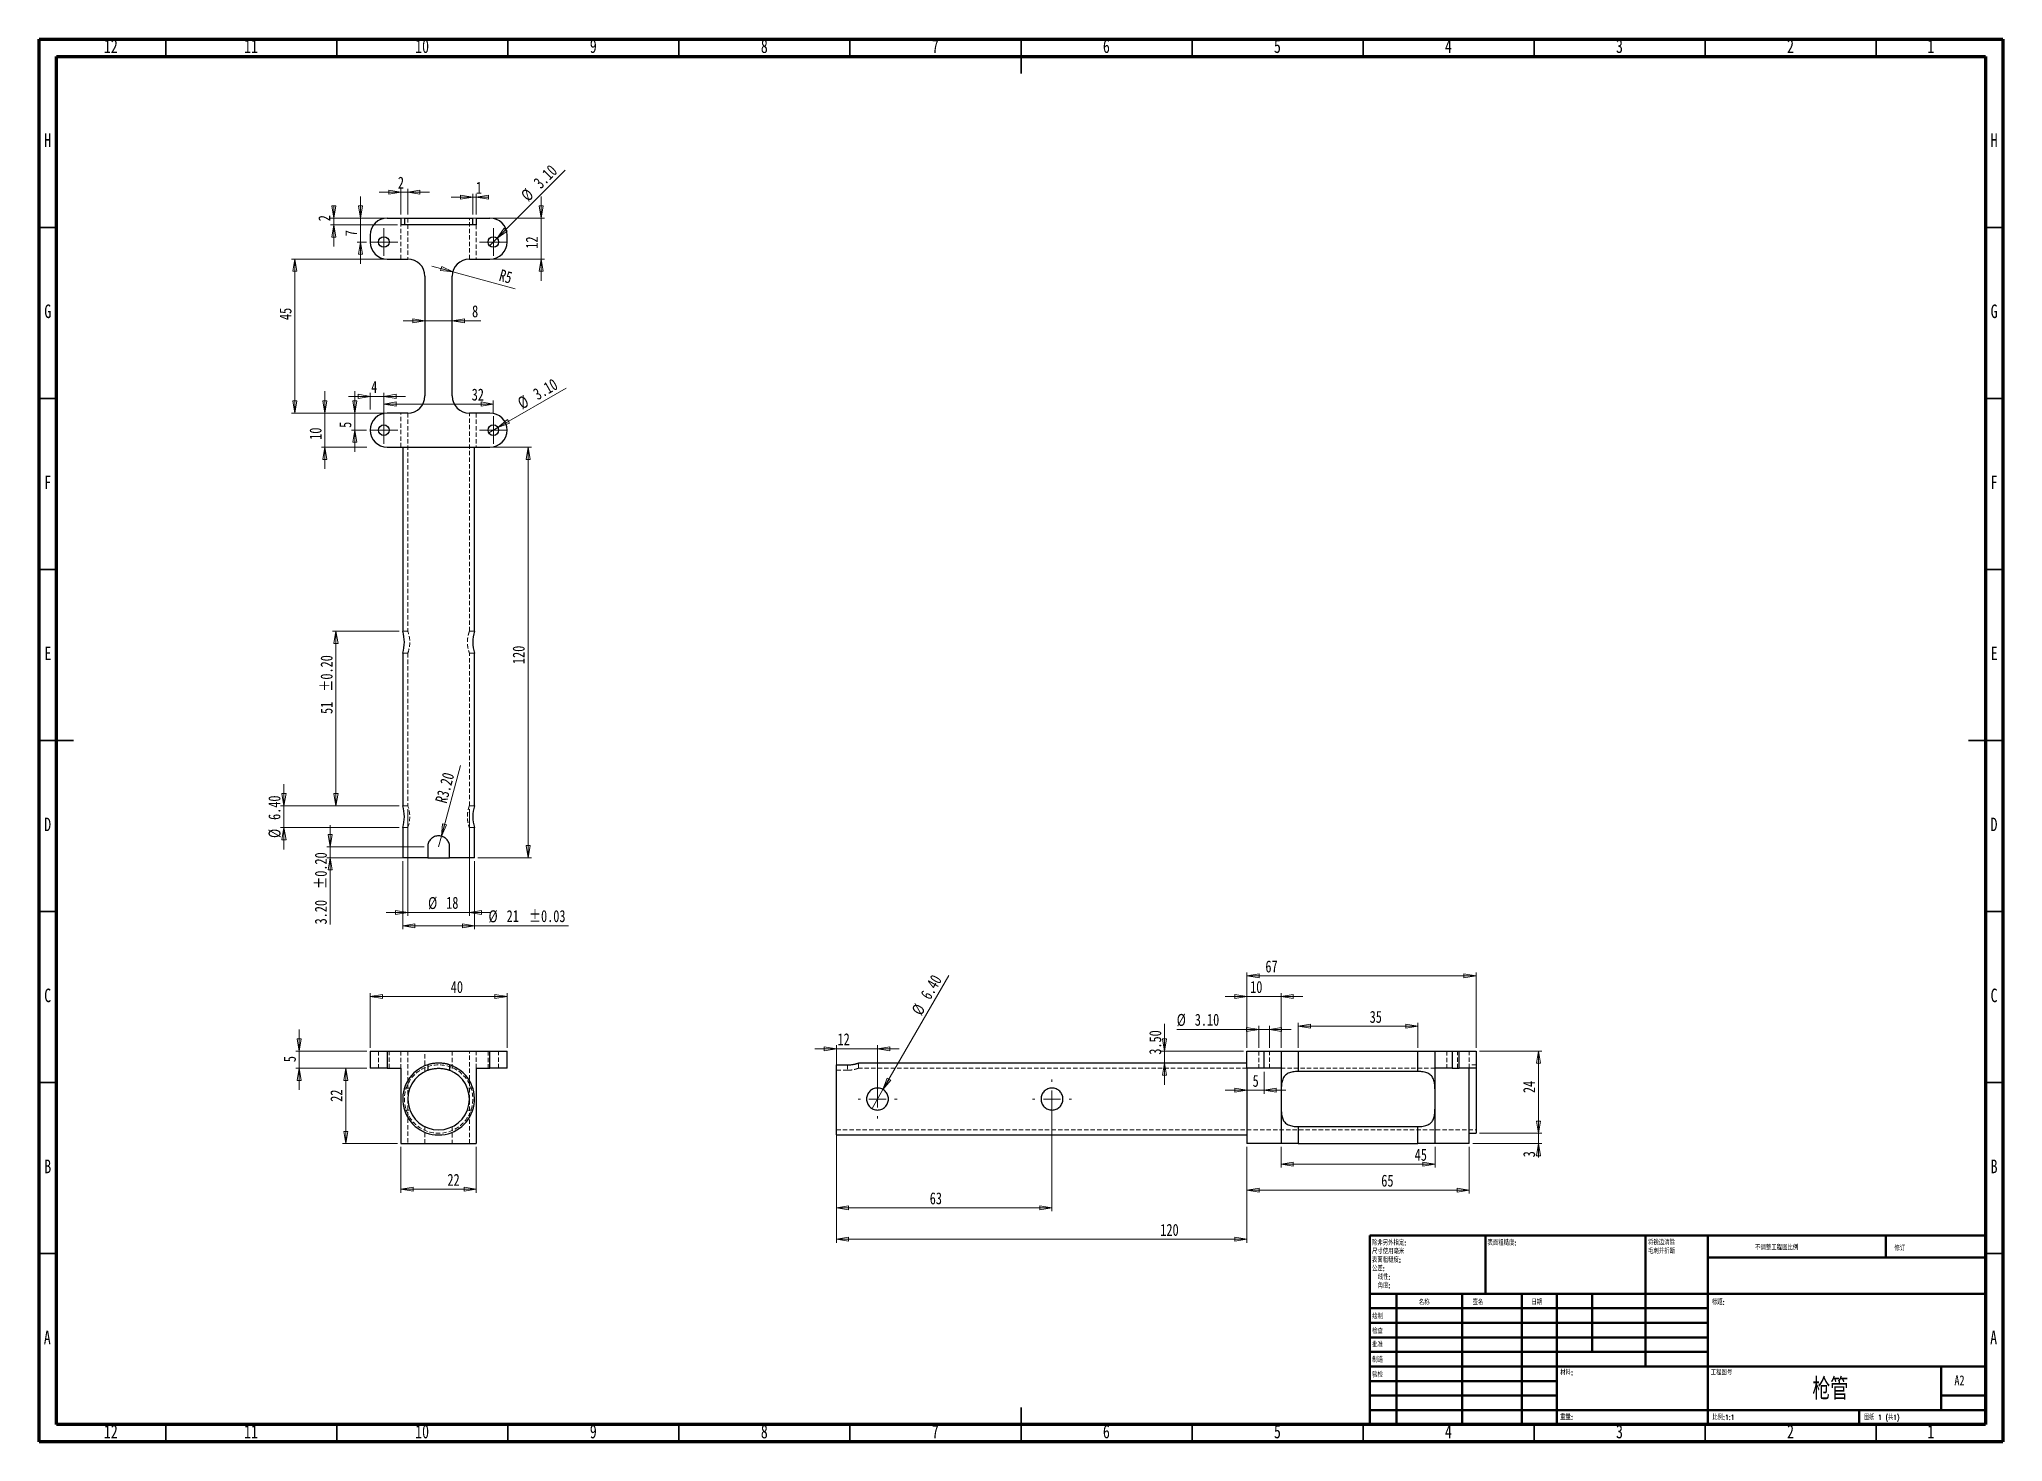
# Model space of a CAD drawing. Header units: millimetres. Extents: x 15 to 589, y 5 to 415.
import ezdxf

# ---------------------------------------------------------------- set-up
doc = ezdxf.new("R2010")
doc.units = ezdxf.units.MM
doc.linetypes.add('HIDDEN', pattern=[1.905, 1.27, -0.635])
doc.styles.add('SLDTEXTSTYLE0', font='TXT', dxfattribs={"width": 0.75})
doc.styles.add('SLDTEXTSTYLE1', font='TXT', dxfattribs={"width": 0.75, "bigfont": 'bigfont'})
doc.styles.add('SLDTEXTSTYLE2', font='TXT', dxfattribs={"width": 0.694444, "bigfont": 'bigfont'})
doc.dimstyles.new('SLDDIMSTYLE0', dxfattribs={"dimtxt": 3.5, "dimasz": 3.556, "dimexe": 0, "dimexo": 0.0625, "dimgap": 0.875, "dimtad": 1, "dimrnd": 1e-09, "dimzin": 12, "dimdsep": 46, "dimtxsty": 'SLDTEXTSTYLE0', "dimblk1": 'CLOSED', "dimblk2": 'CLOSED', "dimsah": 1, "dimcen": 0.09, "dimadec": 0, "dimazin": 3, "dimtfac": 1, "dimtofl": 0, "dimtmove": 0, "dimatfit": 3, "dimldrblk": 'CLOSED', "dimfxl": 1, "dimfrac": 2, "dimtolj": 1, "dimtzin": 12, "dimarcsym": 0})
doc.dimstyles.new('SLDDIMSTYLE1', dxfattribs={"dimtxt": 3.5, "dimasz": 3.556, "dimexe": 0, "dimexo": 0.0625, "dimgap": 0.875, "dimtad": 1, "dimrnd": 1e-09, "dimzin": 12, "dimdsep": 46, "dimtxsty": 'SLDTEXTSTYLE0', "dimblk1": 'CLOSED', "dimblk2": 'CLOSED', "dimsah": 1, "dimcen": 0.09, "dimadec": 0, "dimazin": 3, "dimtfac": 1, "dimtmove": 0, "dimatfit": 0, "dimldrblk": 'CLOSED', "dimfxl": 1, "dimfrac": 2, "dimtolj": 1, "dimtzin": 12, "dimarcsym": 0})
doc.dimstyles.new('SLDDIMSTYLE2', dxfattribs={"dimtxt": 3.5, "dimasz": 3.556, "dimexe": 0, "dimexo": 0.0625, "dimgap": 0.875, "dimtad": 1, "dimrnd": 1e-09, "dimzin": 4, "dimdsep": 46, "dimtxsty": 'SLDTEXTSTYLE0', "dimblk1": 'NONE', "dimblk2": 'CLOSED', "dimsah": 1, "dimcen": 0, "dimadec": 0, "dimazin": 1, "dimtfac": 1, "dimtmove": 0, "dimatfit": 3, "dimldrblk": 'NONE', "dimfxl": 1, "dimfrac": 2, "dimtolj": 1, "dimtzin": 12, "dimarcsym": 0})
doc.dimstyles.new('SLDDIMSTYLE3', dxfattribs={"dimtxt": 3.5, "dimasz": 3.556, "dimexe": 0, "dimexo": 0.0625, "dimgap": 0.875, "dimtad": 1, "dimrnd": 1e-09, "dimzin": 4, "dimdsep": 46, "dimtxsty": 'SLDTEXTSTYLE0', "dimblk1": 'CLOSED', "dimblk2": 'CLOSED', "dimsah": 1, "dimcen": 0.09, "dimadec": 0, "dimazin": 1, "dimtfac": 1, "dimtmove": 0, "dimatfit": 0, "dimldrblk": 'CLOSED', "dimfxl": 1, "dimfrac": 2, "dimtolj": 1, "dimtzin": 12, "dimarcsym": 0})
doc.dimstyles.new('SLDDIMSTYLE4', dxfattribs={"dimtxt": 3.5, "dimasz": 3.556, "dimexe": 0, "dimexo": 0.0625, "dimgap": 0.875, "dimtad": 1, "dimrnd": 1e-09, "dimzin": 4, "dimdsep": 46, "dimtxsty": 'SLDTEXTSTYLE0', "dimblk1": 'CLOSED', "dimblk2": 'CLOSED', "dimsah": 1, "dimcen": 0, "dimadec": 0, "dimazin": 1, "dimtfac": 1, "dimtofl": 0, "dimtmove": 0, "dimatfit": 3, "dimldrblk": 'CLOSED', "dimfxl": 1, "dimfrac": 2, "dimtolj": 1, "dimtzin": 12, "dimarcsym": 0})
doc.dimstyles.new('SLDDIMSTYLE5', dxfattribs={"dimtxt": 3.5, "dimasz": 3.556, "dimexe": 0, "dimexo": 0.0625, "dimgap": 0.875, "dimtad": 1, "dimrnd": 1e-09, "dimzin": 4, "dimdsep": 46, "dimtxsty": 'SLDTEXTSTYLE0', "dimblk1": 'CLOSED', "dimblk2": 'CLOSED', "dimsah": 1, "dimcen": 0.09, "dimadec": 0, "dimazin": 1, "dimtol": 1, "dimtp": 0.2, "dimtm": 0.2, "dimtfac": 1, "dimtmove": 0, "dimatfit": 0, "dimldrblk": 'CLOSED', "dimfxl": 1, "dimfrac": 2, "dimtolj": 1, "dimtzin": 0, "dimarcsym": 0})
doc.dimstyles.new('SLDDIMSTYLE6', dxfattribs={"dimtxt": 3.5, "dimasz": 3.556, "dimexe": 0, "dimexo": 0.0625, "dimgap": 0.875, "dimtad": 1, "dimrnd": 1e-09, "dimzin": 12, "dimdsep": 46, "dimtxsty": 'SLDTEXTSTYLE0', "dimblk1": 'CLOSED', "dimblk2": 'CLOSED', "dimsah": 1, "dimcen": 0, "dimadec": 0, "dimazin": 3, "dimtfac": 1, "dimtofl": 0, "dimtmove": 1, "dimatfit": 3, "dimldrblk": 'CLOSED', "dimfxl": 1, "dimfrac": 2, "dimtolj": 1, "dimtzin": 12, "dimarcsym": 0})
doc.dimstyles.new('SLDDIMSTYLE7', dxfattribs={"dimtxt": 3.5, "dimasz": 3.556, "dimexe": 0, "dimexo": 0.0625, "dimgap": 0.875, "dimtad": 1, "dimrnd": 1e-09, "dimzin": 12, "dimdsep": 46, "dimtxsty": 'SLDTEXTSTYLE0', "dimblk1": 'CLOSED', "dimblk2": 'CLOSED', "dimsah": 1, "dimcen": 0.09, "dimadec": 0, "dimazin": 3, "dimtol": 1, "dimtp": 0.03, "dimtm": 0.03, "dimtfac": 1, "dimtofl": 0, "dimtmove": 0, "dimatfit": 3, "dimldrblk": 'CLOSED', "dimfxl": 1, "dimfrac": 2, "dimtolj": 1, "dimarcsym": 0})
doc.dimstyles.new('SLDDIMSTYLE8', dxfattribs={"dimtxt": 3.5, "dimasz": 3.556, "dimexe": 0, "dimexo": 0.0625, "dimgap": 0.875, "dimtad": 1, "dimrnd": 1e-09, "dimzin": 12, "dimdsep": 46, "dimtxsty": 'SLDTEXTSTYLE0', "dimblk1": 'CLOSED', "dimblk2": 'CLOSED', "dimsah": 1, "dimcen": 0.09, "dimadec": 0, "dimazin": 3, "dimtol": 1, "dimtp": 0.2, "dimtm": 0.2, "dimtfac": 1, "dimtofl": 0, "dimtmove": 0, "dimatfit": 3, "dimldrblk": 'CLOSED', "dimfxl": 1, "dimfrac": 2, "dimtolj": 1, "dimtzin": 0, "dimarcsym": 0})
doc.dimstyles.new('SLDDIMSTYLE9', dxfattribs={"dimtxt": 3.5, "dimasz": 3.556, "dimexe": 0, "dimexo": 0.0625, "dimgap": 0.875, "dimtad": 1, "dimrnd": 1e-09, "dimzin": 4, "dimdsep": 46, "dimtxsty": 'SLDTEXTSTYLE0', "dimblk1": 'NONE', "dimblk2": 'CLOSED', "dimsah": 1, "dimcen": 0, "dimadec": 0, "dimazin": 1, "dimtfac": 1, "dimtmove": 0, "dimatfit": 3, "dimldrblk": 'NONE', "dimfxl": 1, "dimfrac": 2, "dimtolj": 1, "dimtzin": 12, "dimarcsym": 0})

msp = doc.modelspace()

# ---------------------------------------------------------------- texts
at = {"color": 7, "linetype": 'Continuous', "lineweight": 0}
for s, insert, char_height, attachment_point, style in [('12', (35.92, 414.968), 3.9688, 2, 'SLDTEXTSTYLE0'), ('11', (76.92, 414.968), 3.9688, 2, 'SLDTEXTSTYLE0'), ('10', (126.92, 414.968), 3.9688, 2, 'SLDTEXTSTYLE0'), ('9', (176.96, 414.968), 3.969, 2, 'SLDTEXTSTYLE0'), ('8', (226.96, 414.968), 3.969, 2, 'SLDTEXTSTYLE0'), ('7', (276.96, 414.968), 3.969, 2, 'SLDTEXTSTYLE0'), ('6', (326.96, 414.968), 3.969, 2, 'SLDTEXTSTYLE0'), ('5', (376.96, 414.968), 3.969, 2, 'SLDTEXTSTYLE0'), ('4', (426.96, 414.968), 3.969, 2, 'SLDTEXTSTYLE0'), ('3', (476.96, 414.968), 3.969, 2, 'SLDTEXTSTYLE0'), ('2', (526.96, 414.968), 3.969, 2, 'SLDTEXTSTYLE0'), ('1', (567.96, 414.968), 3.969, 2, 'SLDTEXTSTYLE0'), ('H', (17.49, 387.468), 3.969, 2, 'SLDTEXTSTYLE0'), ('H', (586.49, 387.468), 3.969, 2, 'SLDTEXTSTYLE0'), ('G', (17.487, 337.468), 3.969, 2, 'SLDTEXTSTYLE0'), ('G', (586.487, 337.468), 3.969, 2, 'SLDTEXTSTYLE0'), ('F', (17.458, 287.468), 3.969, 2, 'SLDTEXTSTYLE0'), ('F', (586.458, 287.468), 3.969, 2, 'SLDTEXTSTYLE0'), ('E', (17.508, 237.468), 3.969, 2, 'SLDTEXTSTYLE0'), ('E', (586.508, 237.468), 3.969, 2, 'SLDTEXTSTYLE0'), ('D', (17.453, 187.468), 3.969, 2, 'SLDTEXTSTYLE0'), ('D', (586.453, 187.468), 3.969, 2, 'SLDTEXTSTYLE0'), ('C', (17.459, 137.468), 3.969, 2, 'SLDTEXTSTYLE0'), ('C', (586.459, 137.468), 3.969, 2, 'SLDTEXTSTYLE0'), ('B', (17.471, 87.468), 3.969, 2, 'SLDTEXTSTYLE0'), ('B', (586.471, 87.468), 3.969, 2, 'SLDTEXTSTYLE0'), ('\\M+1955C\\M+196CA\\M+19165糙\\M+19378:', (438.371, 63.919), 1.5, 1, 'SLDTEXTSTYLE1'), ('\\M+19573调\\M+190AE\\M+18D48\\M+192F6图\\M+194E4\\M+197E1', (516.615, 62.533), 1.5, 1, 'SLDTEXTSTYLE1'), ('\\M+18F43订', (557.328, 62.335), 1.5, 1, 'SLDTEXTSTYLE1'), ('\\M+196BC\\M+18FCC', (418.322, 46.501), 1.5, 1, 'SLDTEXTSTYLE1'), ('签\\M+196BC', (434.034, 46.562), 1.5, 1, 'SLDTEXTSTYLE1'), ('\\M+193FA\\M+18AFA', (451.215, 46.576), 1.5, 1, 'SLDTEXTSTYLE1'), ('标题:', (503.956, 46.576), 1.5, 1, 'SLDTEXTSTYLE1'), ('绘\\M+190A7', (404.685, 42.43), 1.5, 1, 'SLDTEXTSTYLE1'), ('A', (17.34, 37.468), 3.969, 2, 'SLDTEXTSTYLE0'), ('检查', (404.624, 38.154), 1.5, 1, 'SLDTEXTSTYLE1'), ('A', (586.34, 37.468), 3.969, 2, 'SLDTEXTSTYLE0'), ('\\M+194E1\\M+18F79', (404.622, 34.177), 1.5, 1, 'SLDTEXTSTYLE1'), ('\\M+190A7\\M+191A2', (404.682, 29.734), 1.5, 1, 'SLDTEXTSTYLE1'), ('验检', (404.677, 25.35), 1.5, 1, 'SLDTEXTSTYLE1'), ('\\M+18DDE\\M+197BF:', (459.646, 25.986), 1.5, 1, 'SLDTEXTSTYLE1'), ('\\M+18D48\\M+192F6图\\M+18D86', (503.629, 25.986), 1.5, 1, 'SLDTEXTSTYLE1'), ('枪\\M+18AC7', (538.596, 23.607), 6.35, 2, 'SLDTEXTSTYLE1'), ('A2', (574.871, 24.406), 2.9104, 1, 'SLDTEXTSTYLE0'), ('\\M+18F64\\M+197CA:', (459.618, 12.949), 1.4986, 1, 'SLDTEXTSTYLE1'), ('\\M+194E4\\M+197E1:1:1', (504.074, 12.9), 1.5, 1, 'SLDTEXTSTYLE1'), ('图纸 1 (\\M+18BA41)', (548.478, 12.9), 1.5, 1, 'SLDTEXTSTYLE2'), ('12', (35.92, 9.968), 3.9688, 2, 'SLDTEXTSTYLE0'), ('11', (76.92, 9.968), 3.9688, 2, 'SLDTEXTSTYLE0'), ('10', (126.92, 9.968), 3.9688, 2, 'SLDTEXTSTYLE0'), ('9', (176.96, 9.968), 3.969, 2, 'SLDTEXTSTYLE0'), ('8', (226.96, 9.968), 3.969, 2, 'SLDTEXTSTYLE0'), ('7', (276.96, 9.968), 3.969, 2, 'SLDTEXTSTYLE0'), ('6', (326.96, 9.968), 3.969, 2, 'SLDTEXTSTYLE0'), ('5', (376.96, 9.968), 3.969, 2, 'SLDTEXTSTYLE0'), ('4', (426.96, 9.968), 3.969, 2, 'SLDTEXTSTYLE0'), ('3', (476.96, 9.968), 3.969, 2, 'SLDTEXTSTYLE0'), ('2', (526.96, 9.968), 3.969, 2, 'SLDTEXTSTYLE0'), ('1', (567.96, 9.968), 3.969, 2, 'SLDTEXTSTYLE0')]:
    msp.add_mtext(s, dxfattribs=dict(at, insert=insert, char_height=char_height, attachment_point=attachment_point, style=style))

# ---------------------------------------------------------------- blocks, each defined once
blk = doc.blocks.new('SW_NOTE_0')
at = {"color": 0, "linetype": 'Continuous', "lineweight": 0, "char_height": 1.5, "attachment_point": 1, "style": 'SLDTEXTSTYLE1'}
for s, insert in [('\\M+18F9C\\M+194F1另\\M+18A4F\\M+18E77\\M+192E8:', (0, 1.93)), ('\\M+1955C\\M+196CA\\M+19165糙\\M+19378:', (0, -3.07)), ('\\M+18EDA\\M+190A1\\M+18E67\\M+19770\\M+19F7C\\M+195C4', (0, -0.57)), ('\\M+18CF6\\M+18DB7:', (0, -5.57)), ('\\M+18A70\\M+19378:', (1.69, -10.57)), ('线\\M+190AB:', (1.69, -8.07))]:
    blk.add_mtext(s, dxfattribs=dict(at, insert=insert))
blk = doc.blocks.new('SW_NOTE_1')
at = {"color": 0, "linetype": 'Continuous', "lineweight": 0, "char_height": 1.5, "attachment_point": 1, "style": 'SLDTEXTSTYLE1'}
for s, insert in [('\\M+18FAB锐边\\M+190B4\\M+18F9C', (0, 1.93)), ('\\M+196D1\\M+18E68\\M+19BF3\\M+190DC\\M+19266', (0, -0.57))]:
    blk.add_mtext(s, dxfattribs=dict(at, insert=insert))
blk = doc.blocks.new('_Closed')
at = {"color": 0, "linetype": 'ByBlock', "lineweight": -2}
for p, q in [((-1, 0.166667), (0, 0)), ((-1, 0.166667), (-1, -0.166667)), ((0, 0), (-1, -0.166667)), ((0, 0), (-1, 0))]:
    blk.add_line(p, q, dxfattribs=at)
blk = doc.blocks.new('_D')
at = {"color": 7, "linetype": 'Continuous', "lineweight": 18}
for p, q in [((111.74, 120.18), (111.74, 136.18)), ((111.74, 135.18), (151.74, 135.18)), ((151.74, 120.18), (151.74, 136.18))]:
    blk.add_line(p, q, dxfattribs=at)
at = {"color": 7, "linetype": 'Continuous', "lineweight": 18, "xscale": 3.556, "yscale": 3.556, "rotation": 180}
blk.add_blockref('_Closed', (111.74, 135.18, -26.5), dxfattribs=at)
at = {"color": 7, "linetype": 'Continuous', "lineweight": 18, "xscale": 3.556, "yscale": 3.556}
blk.add_blockref('_Closed', (151.74, 135.18, -26.5), dxfattribs=at)
at = {"color": 7, "linetype": 'Continuous', "lineweight": 18, "insert": (135.3, 139.69), "char_height": 3.5, "attachment_point": 1, "style": 'SLDTEXTSTYLE0'}
blk.add_mtext('40', dxfattribs=at)
blk = doc.blocks.new('_D_1')
at = {"color": 7, "linetype": 'Continuous', "lineweight": 18}
for p, q in [((91, 119.18), (91, 125.53)), ((110.74, 119.18), (90, 119.18)), ((91, 119.18), (91, 114.18)), ((110.74, 114.18), (90, 114.18)), ((91, 114.18), (91, 107.83))]:
    blk.add_line(p, q, dxfattribs=at)
at = {"color": 7, "linetype": 'Continuous', "lineweight": 18, "xscale": 3.556, "yscale": 3.556}
for p, rotation in [((91, 119.18, -26.5), 270), ((91, 114.18, -26.5), 90)]:
    blk.add_blockref('_Closed', p, dxfattribs=dict(at, rotation=rotation))
at = {"color": 7, "linetype": 'Continuous', "lineweight": 18, "insert": (86.49, 115.97), "char_height": 3.5, "attachment_point": 1, "rotation": 90, "style": 'SLDTEXTSTYLE0'}
blk.add_mtext('5', dxfattribs=at)
blk = doc.blocks.new('_D_2')
at = {"color": 7, "linetype": 'Continuous', "lineweight": 18}
for p, q in [((110.74, 114.18), (103.62, 114.18)), ((104.62, 114.18), (104.62, 92.18)), ((119.74, 92.18), (103.62, 92.18))]:
    blk.add_line(p, q, dxfattribs=at)
at = {"color": 7, "linetype": 'Continuous', "lineweight": 18, "xscale": 3.556, "yscale": 3.556}
for p, rotation in [((104.62, 114.18, -26.5), 90), ((104.62, 92.18, -26.5), 270)]:
    blk.add_blockref('_Closed', p, dxfattribs=dict(at, rotation=rotation))
at = {"color": 7, "linetype": 'Continuous', "lineweight": 18, "insert": (100.11, 104.39), "char_height": 3.5, "attachment_point": 1, "rotation": 90, "style": 'SLDTEXTSTYLE0'}
blk.add_mtext('22', dxfattribs=at)
blk = doc.blocks.new('_D_3')
at = {"color": 7, "linetype": 'Continuous', "lineweight": 18}
for p, q in [((120.74, 91.18), (120.74, 77.81)), ((142.74, 91.18), (142.74, 77.81)), ((120.74, 78.81), (142.74, 78.81))]:
    blk.add_line(p, q, dxfattribs=at)
at = {"color": 7, "linetype": 'Continuous', "lineweight": 18, "xscale": 3.556, "yscale": 3.556, "rotation": 180}
blk.add_blockref('_Closed', (120.74, 78.81, -26.5), dxfattribs=at)
at = {"color": 7, "linetype": 'Continuous', "lineweight": 18, "xscale": 3.556, "yscale": 3.556}
blk.add_blockref('_Closed', (142.74, 78.81, -26.5), dxfattribs=at)
at = {"color": 7, "linetype": 'Continuous', "lineweight": 18, "insert": (134.33, 83.32), "char_height": 3.5, "attachment_point": 1, "style": 'SLDTEXTSTYLE0'}
blk.add_mtext('22', dxfattribs=at)
blk = doc.blocks.new('_D_4')
at = {"color": 7, "linetype": 'Continuous', "lineweight": 18}
for p, q in [((115.74, 350.73), (88.74, 350.73)), ((89.74, 350.73), (89.74, 305.73)), ((115.74, 305.73), (88.74, 305.73))]:
    blk.add_line(p, q, dxfattribs=at)
at = {"color": 7, "linetype": 'Continuous', "lineweight": 18, "xscale": 3.556, "yscale": 3.556}
for p, rotation in [((89.74, 350.73, -0.5), 90), ((89.74, 305.73, -0.5), 270)]:
    blk.add_blockref('_Closed', p, dxfattribs=dict(at, rotation=rotation))
at = {"color": 7, "linetype": 'Continuous', "lineweight": 18, "insert": (85.23, 332.91), "char_height": 3.5, "attachment_point": 1, "rotation": 90, "style": 'SLDTEXTSTYLE0'}
blk.add_mtext('45', dxfattribs=at)
blk = doc.blocks.new('_D_5')
at = {"color": 7, "linetype": 'Continuous', "lineweight": 18}
for q in [(169.08, 313.05), (146.4, 299.96)]:
    blk.add_line((149.09, 301.51), q, dxfattribs=at)
at = {"color": 7, "linetype": 'Continuous', "lineweight": 18, "xscale": 3.556, "yscale": 3.556, "rotation": 210}
blk.add_blockref('_Closed', (149.09, 301.51, -0.5), dxfattribs=at)
at = {"color": 7, "linetype": 'Continuous', "lineweight": 18, "char_height": 3.5, "attachment_point": 1, "rotation": 30, "style": 'SLDTEXTSTYLE0'}
for s, insert in [('3.10', (158.97, 312.45)), ('%%c', (154.43, 309.76))]:
    blk.add_mtext(s, dxfattribs=dict(at, insert=insert))
blk = doc.blocks.new('_None')
blk = doc.blocks.new('_D_6')
at = {"color": 7, "linetype": 'Continuous', "lineweight": 18}
for q in [(168.78, 376.77), (146.65, 354.64)]:
    blk.add_line((148.84, 356.83), q, dxfattribs=at)
at = {"color": 7, "linetype": 'Continuous', "lineweight": 18, "xscale": 3.556, "yscale": 3.556, "rotation": 225}
blk.add_blockref('_Closed', (148.84, 356.83, -0.5), dxfattribs=at)
at = {"color": 7, "linetype": 'Continuous', "lineweight": 18, "char_height": 3.5, "attachment_point": 1, "rotation": 45, "style": 'SLDTEXTSTYLE0'}
for s, insert in [('3.10', (159.17, 373.58)), ('%%c', (155.48, 369.81))]:
    blk.add_mtext(s, dxfattribs=dict(at, insert=insert))
blk = doc.blocks.new('_D_7')
at = {"color": 7, "linetype": 'Continuous', "lineweight": 18}
for p, q in [((86.54, 190.93), (86.54, 197.28)), ((120.24, 190.93), (85.54, 190.93)), ((86.54, 190.93), (86.54, 184.53)), ((120.24, 184.53), (85.54, 184.53)), ((86.54, 184.53), (86.54, 178.18))]:
    blk.add_line(p, q, dxfattribs=at)
at = {"color": 7, "linetype": 'Continuous', "lineweight": 18, "xscale": 3.556, "yscale": 3.556}
for p, rotation in [((86.54, 190.93, -0.5), 270), ((86.54, 184.53, -0.5), 90)]:
    blk.add_blockref('_Closed', p, dxfattribs=dict(at, rotation=rotation))
at = {"color": 7, "linetype": 'Continuous', "lineweight": 18, "char_height": 3.5, "attachment_point": 1, "rotation": 90, "style": 'SLDTEXTSTYLE0'}
for s, insert in [('6.40', (81.98, 186.78)), ('%%c', (82.03, 181.51))]:
    blk.add_mtext(s, dxfattribs=dict(at, insert=insert))
blk = doc.blocks.new('_D_8')
at = {"color": 7, "linetype": 'Continuous', "lineweight": 18}
for p, q in [((143.24, 295.73), (158.9, 295.73)), ((157.9, 295.73), (157.9, 175.73)), ((143.24, 175.73), (158.9, 175.73))]:
    blk.add_line(p, q, dxfattribs=at)
at = {"color": 7, "linetype": 'Continuous', "lineweight": 18, "xscale": 3.556, "yscale": 3.556}
for p, rotation in [((157.9, 295.73, -0.4), 90), ((157.9, 175.73, -0.4), 270)]:
    blk.add_blockref('_Closed', p, dxfattribs=dict(at, rotation=rotation))
at = {"color": 7, "linetype": 'Continuous', "lineweight": 18, "insert": (153.39, 232.35), "char_height": 3.5, "attachment_point": 1, "rotation": 90, "style": 'SLDTEXTSTYLE0'}
blk.add_mtext('120', dxfattribs=at)
blk = doc.blocks.new('_D_9')
at = {"color": 7, "linetype": 'Continuous', "lineweight": 18}
for p, q in [((98.52, 305.73), (98.52, 312.08)), ((110.74, 305.73), (97.52, 305.73)), ((98.52, 295.73), (98.52, 305.73)), ((110.74, 295.73), (97.52, 295.73)), ((98.52, 295.73), (98.52, 289.38))]:
    blk.add_line(p, q, dxfattribs=at)
at = {"color": 7, "linetype": 'Continuous', "lineweight": 18, "xscale": 3.556, "yscale": 3.556}
for p, rotation in [((98.52, 305.73, -0.4), 270), ((98.52, 295.73, -0.4), 90)]:
    blk.add_blockref('_Closed', p, dxfattribs=dict(at, rotation=rotation))
at = {"color": 7, "linetype": 'Continuous', "lineweight": 18, "insert": (94.01, 297.92), "char_height": 3.5, "attachment_point": 1, "rotation": 90, "style": 'SLDTEXTSTYLE0'}
blk.add_mtext('10', dxfattribs=at)
blk = doc.blocks.new('_D_10')
at = {"color": 7, "linetype": 'Continuous', "lineweight": 18}
for p, q in [((127.74, 332.72), (121.39, 332.72)), ((127.74, 332.72), (135.74, 332.72)), ((135.74, 332.72), (144.11, 332.72))]:
    blk.add_line(p, q, dxfattribs=at)
at = {"color": 7, "linetype": 'Continuous', "lineweight": 18, "xscale": 3.556, "yscale": 3.556}
blk.add_blockref('_Closed', (127.74, 332.72, -0.4), dxfattribs=at)
at = {"color": 7, "linetype": 'Continuous', "lineweight": 18, "xscale": 3.556, "yscale": 3.556, "rotation": 180}
blk.add_blockref('_Closed', (135.74, 332.72, -0.4), dxfattribs=at)
at = {"color": 7, "linetype": 'Continuous', "lineweight": 18, "insert": (141.53, 337.23), "char_height": 3.5, "attachment_point": 1, "style": 'SLDTEXTSTYLE0'}
blk.add_mtext('8', dxfattribs=at)
blk = doc.blocks.new('_D_11')
at = {"color": 7, "linetype": 'Continuous', "lineweight": 18}
for p, q in [((111.74, 310.61), (105.39, 310.61)), ((111.74, 306.73), (111.74, 311.61)), ((115.74, 310.61), (111.74, 310.61)), ((115.74, 301.73), (115.74, 311.61)), ((115.74, 310.61), (122.09, 310.61))]:
    blk.add_line(p, q, dxfattribs=at)
at = {"color": 7, "linetype": 'Continuous', "lineweight": 18, "xscale": 3.556, "yscale": 3.556}
blk.add_blockref('_Closed', (111.74, 310.61, -0.4), dxfattribs=at)
at = {"color": 7, "linetype": 'Continuous', "lineweight": 18, "xscale": 3.556, "yscale": 3.556, "rotation": 180}
blk.add_blockref('_Closed', (115.74, 310.61, -0.4), dxfattribs=at)
at = {"color": 7, "linetype": 'Continuous', "lineweight": 18, "insert": (112.03, 315.13), "char_height": 3.5, "attachment_point": 1, "style": 'SLDTEXTSTYLE0'}
blk.add_mtext('4', dxfattribs=at)
blk = doc.blocks.new('_D_12')
at = {"color": 7, "linetype": 'Continuous', "lineweight": 18}
for q in [(138.1, 202.65), (131.74, 178.93)]:
    blk.add_line((132.57, 182.02), q, dxfattribs=at)
at = {"color": 7, "linetype": 'Continuous', "lineweight": 18, "xscale": 3.556, "yscale": 3.556, "rotation": 255}
blk.add_blockref('_Closed', (132.57, 182.02, -0.4), dxfattribs=at)
at = {"color": 7, "linetype": 'Continuous', "lineweight": 18, "insert": (130.69, 192.32), "char_height": 3.5, "attachment_point": 1, "rotation": 75, "style": 'SLDTEXTSTYLE0'}
blk.add_mtext('R3.20', dxfattribs=at)
blk = doc.blocks.new('_D_13')
at = {"color": 7, "linetype": 'Continuous', "lineweight": 18}
for p, q in [((100.07, 178.93), (100.07, 185.28)), ((127.54, 178.93), (99.07, 178.93)), ((100.07, 175.73), (100.07, 178.93)), ((127.54, 175.73), (99.07, 175.73)), ((100.07, 175.73), (100.07, 156.24))]:
    blk.add_line(p, q, dxfattribs=at)
at = {"color": 7, "linetype": 'Continuous', "lineweight": 18, "xscale": 3.556, "yscale": 3.556}
for p, rotation in [((100.07, 178.93, -0.4), 270), ((100.07, 175.73, -0.4), 90)]:
    blk.add_blockref('_Closed', p, dxfattribs=dict(at, rotation=rotation))
at = {"color": 7, "linetype": 'Continuous', "lineweight": 18, "char_height": 3.5, "attachment_point": 1, "rotation": 90, "style": 'SLDTEXTSTYLE0'}
for s, insert in [('±0.20', (95.55, 166.6)), ('3.20', (95.55, 156.24))]:
    blk.add_mtext(s, dxfattribs=dict(at, insert=insert))
blk = doc.blocks.new('_D_14')
at = {"color": 7, "linetype": 'Continuous', "lineweight": 18}
for p, q in [((120.74, 370.32), (114.39, 370.32)), ((120.74, 363.73), (120.74, 371.32)), ((122.74, 370.32), (120.74, 370.32)), ((122.74, 363.73), (122.74, 371.32)), ((122.74, 370.32), (129.09, 370.32))]:
    blk.add_line(p, q, dxfattribs=at)
at = {"color": 7, "linetype": 'Continuous', "lineweight": 18, "xscale": 3.556, "yscale": 3.556}
blk.add_blockref('_Closed', (120.74, 370.32, -0.5), dxfattribs=at)
at = {"color": 7, "linetype": 'Continuous', "lineweight": 18, "xscale": 3.556, "yscale": 3.556, "rotation": 180}
blk.add_blockref('_Closed', (122.74, 370.32, -0.5), dxfattribs=at)
at = {"color": 7, "linetype": 'Continuous', "lineweight": 18, "insert": (119.84, 374.83), "char_height": 3.5, "attachment_point": 1, "style": 'SLDTEXTSTYLE0'}
blk.add_mtext('2', dxfattribs=at)
blk = doc.blocks.new('_D_15')
at = {"color": 7, "linetype": 'Continuous', "lineweight": 18}
for p, q in [((161.74, 362.73), (161.74, 369.08)), ((141.74, 362.73), (162.74, 362.73)), ((161.74, 362.73), (161.74, 350.73)), ((147.74, 350.73), (162.74, 350.73)), ((161.74, 350.73), (161.74, 344.38))]:
    blk.add_line(p, q, dxfattribs=at)
at = {"color": 7, "linetype": 'Continuous', "lineweight": 18, "xscale": 3.556, "yscale": 3.556}
for p, rotation in [((161.74, 362.73, -0.5), 270), ((161.74, 350.73, -0.5), 90)]:
    blk.add_blockref('_Closed', p, dxfattribs=dict(at, rotation=rotation))
at = {"color": 7, "linetype": 'Continuous', "lineweight": 18, "insert": (157.23, 353.79), "char_height": 3.5, "attachment_point": 1, "rotation": 90, "style": 'SLDTEXTSTYLE0'}
blk.add_mtext('12', dxfattribs=at)
blk = doc.blocks.new('_D_16')
at = {"color": 7, "linetype": 'Continuous', "lineweight": 18}
for q in [(129.79, 348.69), (154.16, 342.06)]:
    blk.add_line((135.92, 347.03), q, dxfattribs=at)
at = {"color": 7, "linetype": 'Continuous', "lineweight": 18, "xscale": 3.556, "yscale": 3.556, "rotation": 344.7655835907}
blk.add_blockref('_Closed', (135.92, 347.03, -0.5), dxfattribs=at)
at = {"color": 7, "linetype": 'Continuous', "lineweight": 18, "insert": (150.1, 347.82), "char_height": 3.5, "attachment_point": 1, "rotation": 345, "style": 'SLDTEXTSTYLE0'}
blk.add_mtext('R5', dxfattribs=at)
blk = doc.blocks.new('_D_17')
at = {"color": 7, "linetype": 'Continuous', "lineweight": 18}
for p, q in [((107.23, 305.73), (107.23, 312.08)), ((115.74, 305.73), (106.23, 305.73)), ((107.23, 300.73), (107.23, 305.73)), ((110.69, 300.73), (106.23, 300.73)), ((107.23, 300.73), (107.23, 294.38))]:
    blk.add_line(p, q, dxfattribs=at)
at = {"color": 7, "linetype": 'Continuous', "lineweight": 18, "xscale": 3.556, "yscale": 3.556}
for p, rotation in [((107.23, 305.73, -0.5), 270), ((107.23, 300.73, -0.5), 90)]:
    blk.add_blockref('_Closed', p, dxfattribs=dict(at, rotation=rotation))
at = {"color": 7, "linetype": 'Continuous', "lineweight": 18, "insert": (102.72, 301.39), "char_height": 3.5, "attachment_point": 1, "rotation": 90, "style": 'SLDTEXTSTYLE0'}
blk.add_mtext('5', dxfattribs=at)
blk = doc.blocks.new('_D_18')
at = {"color": 7, "linetype": 'Continuous', "lineweight": 18}
for p, q in [((115.74, 305.78), (115.74, 309.37)), ((115.74, 308.37), (147.74, 308.37)), ((147.74, 305.78), (147.74, 309.37))]:
    blk.add_line(p, q, dxfattribs=at)
at = {"color": 7, "linetype": 'Continuous', "lineweight": 18, "xscale": 3.556, "yscale": 3.556, "rotation": 180}
blk.add_blockref('_Closed', (115.74, 308.37, -0.5), dxfattribs=at)
at = {"color": 7, "linetype": 'Continuous', "lineweight": 18, "xscale": 3.556, "yscale": 3.556}
blk.add_blockref('_Closed', (147.74, 308.37, -0.5), dxfattribs=at)
at = {"color": 7, "linetype": 'Continuous', "lineweight": 18, "insert": (141.42, 312.88), "char_height": 3.5, "attachment_point": 1, "style": 'SLDTEXTSTYLE0'}
blk.add_mtext('32', dxfattribs=at)
blk = doc.blocks.new('_D_19')
at = {"color": 7, "linetype": 'Continuous', "lineweight": 18}
for p, q in [((121.24, 174.73), (121.24, 154.85)), ((142.24, 174.73), (142.24, 154.85)), ((121.24, 155.85), (142.24, 155.85)), ((142.24, 155.85), (169.71, 155.85))]:
    blk.add_line(p, q, dxfattribs=at)
at = {"color": 7, "linetype": 'Continuous', "lineweight": 18, "xscale": 3.556, "yscale": 3.556, "rotation": 180}
blk.add_blockref('_Closed', (121.24, 155.85, -0.5), dxfattribs=at)
at = {"color": 7, "linetype": 'Continuous', "lineweight": 18, "xscale": 3.556, "yscale": 3.556}
blk.add_blockref('_Closed', (142.24, 155.85, -0.5), dxfattribs=at)
at = {"color": 7, "linetype": 'Continuous', "lineweight": 18, "char_height": 3.5, "attachment_point": 1, "style": 'SLDTEXTSTYLE0'}
for s, insert in [('±0.03', (158.12, 160.42)), ('%%c', (146.35, 160.36)), ('21', (151.63, 160.42))]:
    blk.add_mtext(s, dxfattribs=dict(at, insert=insert))
blk = doc.blocks.new('_D_20')
at = {"color": 7, "linetype": 'Continuous', "lineweight": 18}
for p, q in [((120.24, 241.93), (100.74, 241.93)), ((101.74, 190.93), (101.74, 241.93)), ((120.24, 190.93), (100.74, 190.93))]:
    blk.add_line(p, q, dxfattribs=at)
at = {"color": 7, "linetype": 'Continuous', "lineweight": 18, "xscale": 3.556, "yscale": 3.556}
for p, rotation in [((101.74, 241.93, -0.5), 90), ((101.74, 190.93, -0.5), 270)]:
    blk.add_blockref('_Closed', p, dxfattribs=dict(at, rotation=rotation))
at = {"color": 7, "linetype": 'Continuous', "lineweight": 18, "char_height": 3.5, "attachment_point": 1, "rotation": 90, "style": 'SLDTEXTSTYLE0'}
for s, insert in [('±0.20', (97.23, 224.23)), ('51', (97.23, 217.75))]:
    blk.add_mtext(s, dxfattribs=dict(at, insert=insert))
blk = doc.blocks.new('_D_21')
at = {"color": 7, "linetype": 'Continuous', "lineweight": 18}
for p, q in [((121.74, 362.73), (100.1, 362.73)), ((101.1, 362.73), (101.1, 364.38)), ((101.1, 362.73), (101.1, 360.73)), ((119.74, 360.73), (100.1, 360.73)), ((101.1, 360.73), (101.1, 354.38))]:
    blk.add_line(p, q, dxfattribs=at)
at = {"color": 7, "linetype": 'Continuous', "lineweight": 18, "xscale": 3.556, "yscale": 3.556}
for p, rotation in [((101.1, 362.73, -0.5), 270), ((101.1, 360.73, -0.5), 90)]:
    blk.add_blockref('_Closed', p, dxfattribs=dict(at, rotation=rotation))
at = {"color": 7, "linetype": 'Continuous', "lineweight": 18, "insert": (96.59, 361.8), "char_height": 3.5, "attachment_point": 1, "rotation": 90, "style": 'SLDTEXTSTYLE0'}
blk.add_mtext('2', dxfattribs=at)
blk = doc.blocks.new('_D_22')
at = {"color": 7, "linetype": 'Continuous', "lineweight": 18}
for p, q in [((108.94, 362.73), (108.94, 369.08)), ((120.74, 362.73), (107.94, 362.73)), ((108.94, 355.73), (108.94, 362.73)), ((110.69, 355.73), (107.94, 355.73)), ((108.94, 355.73), (108.94, 349.38))]:
    blk.add_line(p, q, dxfattribs=at)
at = {"color": 7, "linetype": 'Continuous', "lineweight": 18, "xscale": 3.556, "yscale": 3.556}
for p, rotation in [((108.94, 362.73, -0.5), 270), ((108.94, 355.73, -0.5), 90)]:
    blk.add_blockref('_Closed', p, dxfattribs=dict(at, rotation=rotation))
at = {"color": 7, "linetype": 'Continuous', "lineweight": 18, "insert": (104.43, 357.41), "char_height": 3.5, "attachment_point": 1, "rotation": 90, "style": 'SLDTEXTSTYLE0'}
blk.add_mtext('7', dxfattribs=at)
blk = doc.blocks.new('_D_23')
at = {"color": 7, "linetype": 'Continuous', "lineweight": 18}
for p, q in [((141.74, 368.82), (135.39, 368.82)), ((141.74, 363.73), (141.74, 369.82)), ((141.74, 368.82), (142.74, 368.82)), ((142.74, 363.73), (142.74, 369.82)), ((142.74, 368.82), (145.21, 368.82))]:
    blk.add_line(p, q, dxfattribs=at)
at = {"color": 7, "linetype": 'Continuous', "lineweight": 18, "xscale": 3.556, "yscale": 3.556}
blk.add_blockref('_Closed', (141.74, 368.82, -0.5), dxfattribs=at)
at = {"color": 7, "linetype": 'Continuous', "lineweight": 18, "xscale": 3.556, "yscale": 3.556, "rotation": 180}
blk.add_blockref('_Closed', (142.74, 368.82, -0.5), dxfattribs=at)
at = {"color": 7, "linetype": 'Continuous', "lineweight": 18, "insert": (142.62, 373.33), "char_height": 3.5, "attachment_point": 1, "style": 'SLDTEXTSTYLE0'}
blk.add_mtext('1', dxfattribs=at)
blk = doc.blocks.new('_D_24')
at = {"color": 7, "linetype": 'Continuous', "lineweight": 18}
for p, q in [((122.74, 189.93), (122.74, 158.73)), ((140.74, 189.93), (140.74, 158.73)), ((122.74, 159.73), (116.39, 159.73)), ((122.74, 159.73), (140.74, 159.73)), ((140.74, 159.73), (147.09, 159.73))]:
    blk.add_line(p, q, dxfattribs=at)
at = {"color": 7, "linetype": 'Continuous', "lineweight": 18, "xscale": 3.556, "yscale": 3.556}
blk.add_blockref('_Closed', (122.74, 159.73, -0.5), dxfattribs=at)
at = {"color": 7, "linetype": 'Continuous', "lineweight": 18, "xscale": 3.556, "yscale": 3.556, "rotation": 180}
blk.add_blockref('_Closed', (140.74, 159.73, -0.5), dxfattribs=at)
at = {"color": 7, "linetype": 'Continuous', "lineweight": 18, "char_height": 3.5, "attachment_point": 1, "style": 'SLDTEXTSTYLE0'}
for s, insert in [('%%c', (128.68, 164.24)), ('18', (133.96, 164.3))]:
    blk.add_mtext(s, dxfattribs=dict(at, insert=insert))
blk = doc.blocks.new('SW_CENTERMARKSYMBOL_0')
at = {"color": 0, "linetype": 'Continuous', "lineweight": 0}
for p, q in [((-2.5, 0), (-4.05, 0)), ((0, 0), (-2.5, 0)), ((0, 2.5), (0, 4.05)), ((0, 0), (0, 2.5)), ((0, 0), (0, -2.5)), ((0, 0), (2.5, 0)), ((2.5, 0), (4.05, 0)), ((0, -2.5), (0, -4.05))]:
    blk.add_line(p, q, dxfattribs=at)
blk = doc.blocks.new('SW_CENTERMARKSYMBOL_1')
at = {"color": 0, "linetype": 'Continuous', "lineweight": 0}
for p, q in [((-2.5, 0), (-4.05, 0)), ((0, 0), (-2.5, 0)), ((0, 2.5), (0, 4.05)), ((0, 0), (0, 2.5)), ((0, 0), (0, -2.5)), ((0, 0), (2.5, 0)), ((2.5, 0), (4.05, 0)), ((0, -2.5), (0, -4.05))]:
    blk.add_line(p, q, dxfattribs=at)
blk = doc.blocks.new('SW_CENTERMARKSYMBOL_2')
at = {"color": 0, "linetype": 'Continuous', "lineweight": 0}
for p, q in [((-2.5, 0), (-4.05, 0)), ((0, 0), (-2.5, 0)), ((0, 2.5), (0, 4.05)), ((0, 0), (0, 2.5)), ((0, 0), (0, -2.5)), ((0, 0), (2.5, 0)), ((2.5, 0), (4.05, 0)), ((0, -2.5), (0, -4.05))]:
    blk.add_line(p, q, dxfattribs=at)
blk = doc.blocks.new('SW_CENTERMARKSYMBOL_3')
at = {"color": 0, "linetype": 'Continuous', "lineweight": 0}
for p, q in [((-2.5, 0), (-4.05, 0)), ((0, 0), (-2.5, 0)), ((0, 2.5), (0, 4.05)), ((0, 0), (0, 2.5)), ((0, 0), (0, -2.5)), ((0, 0), (2.5, 0)), ((2.5, 0), (4.05, 0)), ((0, -2.5), (0, -4.05))]:
    blk.add_line(p, q, dxfattribs=at)
blk = doc.blocks.new('_D_25')
at = {"color": 7, "linetype": 'Continuous', "lineweight": 18}
for q in [(280.88, 141.26), (258.45, 102.41)]:
    blk.add_line((261.65, 107.95), q, dxfattribs=at)
at = {"color": 7, "linetype": 'Continuous', "lineweight": 18, "xscale": 3.556, "yscale": 3.556, "rotation": 240}
blk.add_blockref('_Closed', (261.65, 107.95, 0.1), dxfattribs=at)
at = {"color": 7, "linetype": 'Continuous', "lineweight": 18, "char_height": 3.5, "attachment_point": 1, "rotation": 60, "style": 'SLDTEXTSTYLE0'}
for s, insert in [('6.40', (272.41, 135.7)), ('%%c', (269.82, 131.1))]:
    blk.add_mtext(s, dxfattribs=dict(at, insert=insert))
blk = doc.blocks.new('_D_26')
at = {"color": 7, "linetype": 'Continuous', "lineweight": 18}
for p, q in [((248.05, 115.18), (248.05, 120.9)), ((260.05, 106.18), (260.05, 120.9)), ((248.05, 119.9), (241.7, 119.9)), ((260.05, 119.9), (248.05, 119.9)), ((260.05, 119.9), (266.4, 119.9))]:
    blk.add_line(p, q, dxfattribs=at)
at = {"color": 7, "linetype": 'Continuous', "lineweight": 18, "xscale": 3.556, "yscale": 3.556}
blk.add_blockref('_Closed', (248.05, 119.9, 0.1), dxfattribs=at)
at = {"color": 7, "linetype": 'Continuous', "lineweight": 18, "xscale": 3.556, "yscale": 3.556, "rotation": 180}
blk.add_blockref('_Closed', (260.05, 119.9, 0.1), dxfattribs=at)
at = {"color": 7, "linetype": 'Continuous', "lineweight": 18, "insert": (248.37, 124.41), "char_height": 3.5, "attachment_point": 1, "style": 'SLDTEXTSTYLE0'}
blk.add_mtext('12', dxfattribs=at)
blk = doc.blocks.new('_D_27')
at = {"color": 7, "linetype": 'Continuous', "lineweight": 18}
for p, q in [((311.05, 104.18), (311.05, 72.4)), ((248.05, 95.18), (248.05, 72.4)), ((311.05, 73.4), (248.05, 73.4))]:
    blk.add_line(p, q, dxfattribs=at)
at = {"color": 7, "linetype": 'Continuous', "lineweight": 18, "xscale": 3.556, "yscale": 3.556, "rotation": 180}
blk.add_blockref('_Closed', (248.05, 73.4, 0.1), dxfattribs=at)
at = {"color": 7, "linetype": 'Continuous', "lineweight": 18, "xscale": 3.556, "yscale": 3.556}
blk.add_blockref('_Closed', (311.05, 73.4, 0.1), dxfattribs=at)
at = {"color": 7, "linetype": 'Continuous', "lineweight": 18, "insert": (275.32, 77.91), "char_height": 3.5, "attachment_point": 1, "style": 'SLDTEXTSTYLE0'}
blk.add_mtext('63', dxfattribs=at)
blk = doc.blocks.new('_D_28')
at = {"color": 7, "linetype": 'Continuous', "lineweight": 18}
for p, q in [((248.05, 95.18), (248.05, 63.18)), ((368.05, 91.18), (368.05, 63.18)), ((248.05, 64.18), (368.05, 64.18))]:
    blk.add_line(p, q, dxfattribs=at)
at = {"color": 7, "linetype": 'Continuous', "lineweight": 18, "xscale": 3.556, "yscale": 3.556, "rotation": 180}
blk.add_blockref('_Closed', (248.05, 64.18), dxfattribs=at)
at = {"color": 7, "linetype": 'Continuous', "lineweight": 18, "xscale": 3.556, "yscale": 3.556}
blk.add_blockref('_Closed', (368.05, 64.18), dxfattribs=at)
at = {"color": 7, "linetype": 'Continuous', "lineweight": 18, "insert": (342.73, 68.69), "char_height": 3.5, "attachment_point": 1, "style": 'SLDTEXTSTYLE0'}
blk.add_mtext('120', dxfattribs=at)
blk = doc.blocks.new('_D_29')
at = {"color": 7, "linetype": 'Continuous', "lineweight": 18}
for p, q in [((368.05, 91.18), (368.05, 77.58)), ((433.05, 91.18), (433.05, 77.58)), ((368.05, 78.58), (433.05, 78.58))]:
    blk.add_line(p, q, dxfattribs=at)
at = {"color": 7, "linetype": 'Continuous', "lineweight": 18, "xscale": 3.556, "yscale": 3.556, "rotation": 180}
blk.add_blockref('_Closed', (368.05, 78.58), dxfattribs=at)
at = {"color": 7, "linetype": 'Continuous', "lineweight": 18, "xscale": 3.556, "yscale": 3.556}
blk.add_blockref('_Closed', (433.05, 78.58), dxfattribs=at)
at = {"color": 7, "linetype": 'Continuous', "lineweight": 18, "insert": (407.32, 83.09), "char_height": 3.5, "attachment_point": 1, "style": 'SLDTEXTSTYLE0'}
blk.add_mtext('65', dxfattribs=at)
blk = doc.blocks.new('_D_30')
at = {"color": 7, "linetype": 'Continuous', "lineweight": 18}
for p, q in [((368.05, 120.18), (368.05, 142.18)), ((435.05, 141.18), (368.05, 141.18)), ((435.05, 120.18), (435.05, 142.18))]:
    blk.add_line(p, q, dxfattribs=at)
at = {"color": 7, "linetype": 'Continuous', "lineweight": 18, "xscale": 3.556, "yscale": 3.556, "rotation": 180}
blk.add_blockref('_Closed', (368.05, 141.18), dxfattribs=at)
at = {"color": 7, "linetype": 'Continuous', "lineweight": 18, "xscale": 3.556, "yscale": 3.556}
blk.add_blockref('_Closed', (435.05, 141.18), dxfattribs=at)
at = {"color": 7, "linetype": 'Continuous', "lineweight": 18, "insert": (373.45, 145.69), "char_height": 3.5, "attachment_point": 1, "style": 'SLDTEXTSTYLE0'}
blk.add_mtext('67', dxfattribs=at)
blk = doc.blocks.new('_D_31')
at = {"color": 7, "linetype": 'Continuous', "lineweight": 18}
for p, q in [((368.05, 135.18), (361.7, 135.18)), ((368.05, 120.18), (368.05, 136.18)), ((378.05, 135.18), (368.05, 135.18)), ((378.05, 120.18), (378.05, 136.18)), ((378.05, 135.18), (384.4, 135.18))]:
    blk.add_line(p, q, dxfattribs=at)
at = {"color": 7, "linetype": 'Continuous', "lineweight": 18, "xscale": 3.556, "yscale": 3.556}
blk.add_blockref('_Closed', (368.05, 135.18), dxfattribs=at)
at = {"color": 7, "linetype": 'Continuous', "lineweight": 18, "xscale": 3.556, "yscale": 3.556, "rotation": 180}
blk.add_blockref('_Closed', (378.05, 135.18), dxfattribs=at)
at = {"color": 7, "linetype": 'Continuous', "lineweight": 18, "insert": (368.99, 139.69), "char_height": 3.5, "attachment_point": 1, "style": 'SLDTEXTSTYLE0'}
blk.add_mtext('10', dxfattribs=at)
blk = doc.blocks.new('_D_32')
at = {"color": 7, "linetype": 'Continuous', "lineweight": 18}
for p, q in [((371.5, 120.18), (371.5, 126.55)), ((374.6, 120.18), (374.6, 126.55)), ((371.5, 125.55), (347.53, 125.55)), ((371.5, 125.55), (374.6, 125.55)), ((374.6, 125.55), (380.95, 125.55))]:
    blk.add_line(p, q, dxfattribs=at)
at = {"color": 7, "linetype": 'Continuous', "lineweight": 18, "xscale": 3.556, "yscale": 3.556}
blk.add_blockref('_Closed', (371.5, 125.55), dxfattribs=at)
at = {"color": 7, "linetype": 'Continuous', "lineweight": 18, "xscale": 3.556, "yscale": 3.556, "rotation": 180}
blk.add_blockref('_Closed', (374.6, 125.55), dxfattribs=at)
at = {"color": 7, "linetype": 'Continuous', "lineweight": 18, "char_height": 3.5, "attachment_point": 1, "style": 'SLDTEXTSTYLE0'}
for s, insert in [('%%c', (347.53, 130.06)), ('3.10', (352.81, 130.12))]:
    blk.add_mtext(s, dxfattribs=dict(at, insert=insert))
blk = doc.blocks.new('_D_33')
at = {"color": 7, "linetype": 'Continuous', "lineweight": 18}
for p, q in [((373.05, 113.18), (373.05, 106.75)), ((368.05, 107.75), (361.7, 107.75)), ((373.05, 107.75), (368.05, 107.75)), ((373.05, 107.75), (379.4, 107.75))]:
    blk.add_line(p, q, dxfattribs=at)
at = {"color": 7, "linetype": 'Continuous', "lineweight": 18, "xscale": 3.556, "yscale": 3.556}
blk.add_blockref('_Closed', (368.05, 107.75), dxfattribs=at)
at = {"color": 7, "linetype": 'Continuous', "lineweight": 18, "xscale": 3.556, "yscale": 3.556, "rotation": 180}
blk.add_blockref('_Closed', (373.05, 107.75), dxfattribs=at)
at = {"color": 7, "linetype": 'Continuous', "lineweight": 18, "insert": (369.71, 112.26), "char_height": 3.5, "attachment_point": 1, "style": 'SLDTEXTSTYLE0'}
blk.add_mtext('5', dxfattribs=at)
blk = doc.blocks.new('_D_34')
at = {"color": 7, "linetype": 'Continuous', "lineweight": 18}
for p, q in [((343.99, 119.18), (343.99, 127.2)), ((367.05, 119.18), (342.99, 119.18)), ((343.99, 119.18), (343.99, 115.68)), ((343.99, 115.68), (343.99, 109.33))]:
    blk.add_line(p, q, dxfattribs=at)
at = {"color": 7, "linetype": 'Continuous', "lineweight": 18, "xscale": 3.556, "yscale": 3.556}
for p, rotation in [((343.99, 119.18), 270), ((343.99, 115.68), 90)]:
    blk.add_blockref('_Closed', p, dxfattribs=dict(at, rotation=rotation))
at = {"color": 7, "linetype": 'Continuous', "lineweight": 18, "insert": (339.48, 118.15), "char_height": 3.5, "attachment_point": 1, "rotation": 90, "style": 'SLDTEXTSTYLE0'}
blk.add_mtext('3.50', dxfattribs=at)
blk = doc.blocks.new('_D_35')
at = {"color": 7, "linetype": 'Continuous', "lineweight": 18}
for p, q in [((453.3, 95.18), (453.3, 101.53)), ((434.05, 92.18), (454.3, 92.18)), ((436.05, 95.18), (454.3, 95.18)), ((453.3, 92.18), (453.3, 95.18)), ((453.3, 92.18), (453.3, 88.14))]:
    blk.add_line(p, q, dxfattribs=at)
at = {"color": 7, "linetype": 'Continuous', "lineweight": 18, "xscale": 3.556, "yscale": 3.556}
for p, rotation in [((453.3, 95.18), 270), ((453.3, 92.18), 90)]:
    blk.add_blockref('_Closed', p, dxfattribs=dict(at, rotation=rotation))
at = {"color": 7, "linetype": 'Continuous', "lineweight": 18, "insert": (448.79, 88.14), "char_height": 3.5, "attachment_point": 1, "rotation": 90, "style": 'SLDTEXTSTYLE0'}
blk.add_mtext('3', dxfattribs=at)
blk = doc.blocks.new('_D_36')
at = {"color": 7, "linetype": 'Continuous', "lineweight": 18}
for p, q in [((436.05, 119.18), (454.3, 119.18)), ((453.3, 119.18), (453.3, 95.18)), ((436.05, 95.18), (454.3, 95.18))]:
    blk.add_line(p, q, dxfattribs=at)
at = {"color": 7, "linetype": 'Continuous', "lineweight": 18, "xscale": 3.556, "yscale": 3.556}
for p, rotation in [((453.3, 119.18), 90), ((453.3, 95.18), 270)]:
    blk.add_blockref('_Closed', p, dxfattribs=dict(at, rotation=rotation))
at = {"color": 7, "linetype": 'Continuous', "lineweight": 18, "insert": (448.79, 106.93), "char_height": 3.5, "attachment_point": 1, "rotation": 90, "style": 'SLDTEXTSTYLE0'}
blk.add_mtext('24', dxfattribs=at)
blk = doc.blocks.new('_D_37')
at = {"color": 7, "linetype": 'Continuous', "lineweight": 18}
for p, q in [((378.05, 91.18), (378.05, 85.13)), ((378.05, 86.13), (423.05, 86.13)), ((423.05, 91.18), (423.05, 85.13))]:
    blk.add_line(p, q, dxfattribs=at)
at = {"color": 7, "linetype": 'Continuous', "lineweight": 18, "xscale": 3.556, "yscale": 3.556, "rotation": 180}
blk.add_blockref('_Closed', (378.05, 86.13), dxfattribs=at)
at = {"color": 7, "linetype": 'Continuous', "lineweight": 18, "xscale": 3.556, "yscale": 3.556}
blk.add_blockref('_Closed', (423.05, 86.13), dxfattribs=at)
at = {"color": 7, "linetype": 'Continuous', "lineweight": 18, "insert": (417.1, 90.65), "char_height": 3.5, "attachment_point": 1, "style": 'SLDTEXTSTYLE0'}
blk.add_mtext('45', dxfattribs=at)
blk = doc.blocks.new('_D_38')
at = {"color": 7, "linetype": 'Continuous', "lineweight": 18}
for p, q in [((383.05, 120.18), (383.05, 127.45)), ((383.05, 126.45), (418.05, 126.45)), ((418.05, 120.18), (418.05, 127.45))]:
    blk.add_line(p, q, dxfattribs=at)
at = {"color": 7, "linetype": 'Continuous', "lineweight": 18, "xscale": 3.556, "yscale": 3.556, "rotation": 180}
blk.add_blockref('_Closed', (383.05, 126.45), dxfattribs=at)
at = {"color": 7, "linetype": 'Continuous', "lineweight": 18, "xscale": 3.556, "yscale": 3.556}
blk.add_blockref('_Closed', (418.05, 126.45), dxfattribs=at)
at = {"color": 7, "linetype": 'Continuous', "lineweight": 18, "insert": (403.93, 130.96), "char_height": 3.5, "attachment_point": 1, "style": 'SLDTEXTSTYLE0'}
blk.add_mtext('35', dxfattribs=at)
blk = doc.blocks.new('SW_CENTERMARKSYMBOL_4')
at = {"color": 0, "linetype": 'Continuous', "lineweight": 0}
for p, q in [((-5, 0), (-5.7, 0)), ((0, 0), (-2.5, 0)), ((0, 5), (0, 5.7)), ((0, 0), (0, 2.5)), ((0, 0), (0, -2.5)), ((0, 0), (2.5, 0)), ((5, 0), (5.7, 0)), ((0, -5), (0, -5.7))]:
    blk.add_line(p, q, dxfattribs=at)
blk = doc.blocks.new('SW_CENTERMARKSYMBOL_5')
at = {"color": 0, "linetype": 'Continuous', "lineweight": 0}
for p, q in [((-5, 0), (-5.7, 0)), ((0, 0), (-2.5, 0)), ((0, 5), (0, 5.7)), ((0, 0), (0, 2.5)), ((0, 0), (0, -2.5)), ((0, 0), (2.5, 0)), ((5, 0), (5.7, 0)), ((0, -5), (0, -5.7))]:
    blk.add_line(p, q, dxfattribs=at)

# ---------------------------------------------------------------- dimensions: what is measured, and where the dimension line sits
at = {"color": 7, "linetype": 'Continuous', "lineweight": 18}
for p1, p2, dimstyle, picture, middle in [((146.649, 354.636), (148.841, 356.828), 'SLDDIMSTYLE2', '_D_6', (163.839, 371.826)), ((146.403, 299.957), (149.087, 301.507), 'SLDDIMSTYLE2', '_D_5', (163.062, 309.576)), ((258.45, 102.406), (261.65, 107.949), 'SLDDIMSTYLE9', '_D_25', (277.357, 135.154))]:
    dim = msp.add_diameter_dim_2p(p1=p1, p2=p2, dimstyle=dimstyle, dxfattribs=at)
    dim.commit()
    dim.dimension.update_dxf_attribs({"geometry": picture, "text_midpoint": middle, "dimtype": 163})
for base, p1, p2, dimstyle, picture, middle in [((120.745, 370.319), (122.745, 362.732), (120.745, 362.732), 'SLDDIMSTYLE1', '_D_14', (121.136, 370.319)), ((142.745, 368.818), (141.745, 362.732), (142.745, 362.732), 'SLDDIMSTYLE1', '_D_23', (143.915, 368.818)), ((135.745, 335.499), (127.745, 350.732), (135.745, 350.732), 'SLDDIMSTYLE1', '_D_10', (142.818, 335.499)), ((111.745, 313.393), (115.745, 300.732), (111.745, 305.732), 'SLDDIMSTYLE1', '_D_11', (113.325, 313.393)), ((147.745, 308.372), (115.745, 304.782), (147.745, 304.782), 'SLDDIMSTYLE0', '_D_18', (144.005, 308.372)), ((368.05, 141.177), (435.05, 119.177), (368.05, 119.177), 'SLDDIMSTYLE0', '_D_30', (376.034, 141.177)), ((151.745, 135.177), (111.745, 119.177), (151.745, 119.177), 'SLDDIMSTYLE0', '_D', (137.883, 135.177)), ((368.05, 135.177), (378.05, 119.177), (368.05, 119.177), 'SLDDIMSTYLE1', '_D_31', (371.58, 135.177)), ((418.05, 126.449), (383.05, 119.177), (418.05, 119.177), 'SLDDIMSTYLE0', '_D_38', (406.512, 126.449)), ((248.05, 122.675), (260.05, 105.177), (248.05, 114.177), 'SLDDIMSTYLE1', '_D_26', (250.952, 122.675)), ((368.05, 107.745), (373.05, 114.177), (368.05, 119.177), 'SLDDIMSTYLE1', '_D_33', (371.006, 107.745)), ((248.05, 76.177), (311.05, 105.177), (248.05, 96.177), 'SLDDIMSTYLE0', '_D_27', (277.904, 76.177)), ((142.745, 78.808), (120.745, 92.177), (142.745, 92.177), 'SLDDIMSTYLE0', '_D_3', (136.916, 78.808)), ((368.05, 64.177), (248.05, 96.177), (368.05, 92.177), 'SLDDIMSTYLE0', '_D_28', (346.609, 64.177)), ((433.05, 78.579), (368.05, 92.177), (433.05, 92.177), 'SLDDIMSTYLE0', '_D_29', (409.911, 78.579)), ((423.05, 86.134), (378.05, 92.177), (423.05, 92.177), 'SLDDIMSTYLE0', '_D_37', (419.686, 86.134))]:
    dim = msp.add_linear_dim(base=base, p1=p1, p2=p2, dimstyle=dimstyle, dxfattribs=at)
    dim.commit()
    dim.dimension.update_dxf_attribs({"geometry": picture, "text_midpoint": middle, "dimtype": 160})
for base, p1, p2, dimstyle, picture, middle in [((108.939, 362.732), (111.695, 355.732), (121.745, 362.732), 'SLDDIMSTYLE1', '_D_22', (108.939, 358.699)), ((161.745, 350.732), (140.745, 362.732), (146.745, 350.732), 'SLDDIMSTYLE1', '_D_15', (161.745, 356.375)), ((101.1, 360.732), (122.745, 362.732), (120.745, 360.732), 'SLDDIMSTYLE1', '_D_21', (101.1, 363.091)), ((89.745, 305.732), (116.745, 350.732), (116.745, 305.732), 'SLDDIMSTYLE0', '_D_4', (89.745, 335.499)), ((95.745, 305.732), (111.745, 295.732), (111.745, 305.732), 'SLDDIMSTYLE1', '_D_9', (95.745, 300.509)), ((107.233, 305.732), (111.695, 300.732), (116.745, 305.732), 'SLDDIMSTYLE1', '_D_17', (107.233, 302.679)), ((155.125, 175.732), (142.245, 295.732), (142.245, 175.732), 'SLDDIMSTYLE0', '_D_8', (155.125, 236.233)), ((101.745, 241.932), (121.245, 190.932), (121.245, 241.932), 'SLDDIMSTYLE8', '_D_20', (101.745, 226.787)), ((97.288, 178.932), (128.545, 175.732), (128.545, 178.932), 'SLDDIMSTYLE5', '_D_13', (97.288, 167.215)), ((343.99, 115.677), (368.05, 119.177), (368.05, 115.677), 'SLDDIMSTYLE3', '_D_34', (343.99, 122.675)), ((90.997, 114.177), (111.745, 119.177), (111.745, 114.177), 'SLDDIMSTYLE1', '_D_1', (90.997, 117.267)), ((453.305, 95.177), (435.05, 119.177), (435.05, 95.177), 'SLDDIMSTYLE0', '_D_36', (453.305, 109.519)), ((104.622, 92.177), (111.745, 114.177), (120.745, 92.177), 'SLDDIMSTYLE0', '_D_2', (104.622, 106.973)), ((453.305, 95.177), (433.05, 92.177), (435.05, 95.177), 'SLDDIMSTYLE1', '_D_35', (453.305, 89.429))]:
    dim = msp.add_linear_dim(base=base, p1=p1, p2=p2, angle=90, dimstyle=dimstyle, dxfattribs=at)
    dim.commit()
    dim.dimension.update_dxf_attribs({"geometry": picture, "text_midpoint": middle, "dimtype": 160})
for center, mpoint, dimstyle, picture, middle in [((140.745, 345.732), (135.915, 347.026), 'SLDDIMSTYLE6', '_D_16', (151.876, 342.75)), ((131.745, 178.932), (132.573, 182.023), 'SLDDIMSTYLE4', '_D_12', (136.613, 197.1))]:
    dim = msp.add_radius_dim(center=center, mpoint=mpoint, dimstyle=dimstyle, dxfattribs=at)
    dim.commit()
    dim.dimension.update_dxf_attribs({"geometry": picture, "text_midpoint": middle, "dimtype": 164})
dim = msp.add_linear_dim(base=(86.545, 184.532), p1=(121.245, 190.932), p2=(121.245, 184.532), angle=90, text='%%c<>', dimstyle='SLDDIMSTYLE3', dxfattribs=at)
dim.commit()
dim.dimension.update_dxf_attribs({"geometry": '_D_7', "text_midpoint": (86.545, 188.671), "dimtype": 160})
for base, p1, p2, dimstyle, picture, middle in [((140.745, 159.732), (122.745, 190.932), (140.745, 190.932), 'SLDDIMSTYLE1', '_D_24', (133.906, 159.732)), ((142.245, 155.851), (121.245, 175.732), (142.245, 175.732), 'SLDDIMSTYLE7', '_D_19', (158.032, 155.851)), ((374.6, 125.55), (371.5, 119.177), (374.6, 119.177), 'SLDDIMSTYLE3', '_D_32', (354.699, 125.55))]:
    dim = msp.add_linear_dim(base=base, p1=p1, p2=p2, text='%%c<>', dimstyle=dimstyle, dxfattribs=at)
    dim.commit()
    dim.dimension.update_dxf_attribs({"geometry": picture, "text_midpoint": middle, "dimtype": 160})

# ---------------------------------------------------------------- linework, layer by layer
at = {"color": 7, "linetype": 'Continuous', "lineweight": 70}
for p, q in [((15, 5), (15, 415)), ((15, 415), (589, 415)), ((589, 415), (589, 5)), ((20, 10), (20, 410)), ((20, 410), (584, 410)), ((584, 410), (584, 10)), ((584, 10), (20, 10)), ((589, 5), (15, 5))]:
    msp.add_line(p, q, dxfattribs=at)
at = {"color": 7, "linetype": 'Continuous', "lineweight": 35}
for p, q in [((52, 410), (52, 415)), ((102, 410), (102, 415)), ((152, 410), (152, 415)), ((202, 410), (202, 415)), ((252, 410), (252, 415)), ((302, 415), (302, 405)), ((302, 410), (302, 415)), ((352, 410), (352, 415)), ((402, 410), (402, 415)), ((452, 410), (452, 415)), ((502, 410), (502, 415)), ((552, 410), (552, 415)), ((20, 360), (15, 360)), ((584, 360), (589, 360)), ((20, 310), (15, 310)), ((584, 310), (589, 310)), ((20, 260), (15, 260)), ((584, 260), (589, 260)), ((15, 210), (25, 210)), ((20, 210), (15, 210)), ((589, 210), (579, 210)), ((584, 210), (589, 210)), ((20, 160), (15, 160)), ((584, 160), (589, 160)), ((20, 110), (15, 110)), ((584, 110), (589, 110)), ((20, 60), (15, 60)), ((584, 60), (589, 60)), ((302, 5), (302, 15)), ((52, 10), (52, 5)), ((102, 10), (102, 5)), ((152, 10), (152, 5)), ((202, 10), (202, 5)), ((252, 10), (252, 5)), ((302, 10), (302, 5)), ((352, 10), (352, 5)), ((402, 10), (402, 5)), ((452, 10), (452, 5)), ((502, 10), (502, 5)), ((552, 10), (552, 5))]:
    msp.add_line(p, q, dxfattribs=at)
at = {"color": 7, "linetype": 'Continuous', "lineweight": 25}
for p, q in [((116.745, 362.732), (120.745, 362.732)), ((120.745, 362.732), (120.745, 360.732)), ((121.745, 362.732), (121.745, 360.732)), ((121.745, 362.732), (141.745, 362.732)), ((141.745, 360.732), (141.745, 362.732)), ((142.745, 362.732), (142.745, 360.732)), ((142.745, 362.732), (146.745, 362.732)), ((111.745, 357.732), (111.745, 355.732)), ((142.745, 360.732), (120.745, 360.732)), ((151.745, 355.732), (151.745, 357.732)), ((116.745, 350.732), (122.745, 350.732)), ((140.745, 350.732), (146.745, 350.732)), ((127.745, 345.732), (127.745, 310.732)), ((135.745, 310.732), (135.745, 345.732)), ((122.745, 305.732), (116.745, 305.732)), ((146.745, 305.732), (140.745, 305.732)), ((116.745, 295.732), (146.745, 295.732)), ((121.245, 295.732), (121.245, 241.93)), ((142.245, 241.932), (142.245, 295.732)), ((121.245, 235.532), (121.245, 190.931)), ((142.245, 190.932), (142.245, 235.533)), ((121.245, 184.532), (121.245, 175.732)), ((142.245, 175.732), (142.245, 184.549)), ((128.545, 178.932), (128.545, 175.732)), ((134.945, 175.732), (134.945, 178.932)), ((128.545, 175.732), (121.245, 175.732)), ((128.545, 175.732), (134.945, 175.732)), ((142.245, 175.732), (134.945, 175.732)), ((111.745, 119.177), (111.745, 114.177)), ((111.745, 119.177), (116.745, 119.177)), ((116.745, 119.177), (116.745, 114.177)), ((116.745, 119.177), (146.745, 119.177)), ((128.545, 115.178), (128.545, 113.589)), ((134.945, 115.178), (134.945, 113.589)), ((146.745, 114.177), (146.745, 119.177)), ((146.745, 119.177), (151.745, 119.177)), ((151.745, 114.177), (151.745, 119.177)), ((248.05, 94.677), (248.05, 115.178)), ((248.05, 115.178), (251.25, 115.178)), ((368.05, 115.677), (254.447, 115.677)), ((368.05, 114.177), (368.05, 119.177)), ((368.05, 119.177), (373.05, 119.177)), ((373.05, 114.177), (373.05, 119.177)), ((373.05, 119.177), (378.05, 119.177)), ((378.05, 119.177), (378.05, 114.177)), ((378.05, 119.177), (383.05, 119.177)), ((383.05, 119.177), (383.05, 113.24)), ((383.05, 119.177), (418.05, 119.177)), ((418.05, 113.24), (418.05, 119.177)), ((418.05, 119.177), (423.05, 119.177)), ((423.05, 114.177), (423.05, 119.177)), ((423.05, 119.177), (428.05, 119.177)), ((428.05, 119.177), (428.05, 114.177)), ((428.05, 119.177), (430.05, 119.177)), ((430.05, 114.177), (430.05, 119.177)), ((430.05, 119.177), (435.05, 119.177)), ((435.05, 119.177), (435.05, 114.177)), ((116.745, 114.177), (111.745, 114.177)), ((116.745, 114.177), (120.745, 114.177)), ((120.745, 114.177), (120.745, 92.177)), ((142.745, 114.177), (142.745, 92.177)), ((142.745, 114.177), (146.745, 114.177)), ((151.745, 114.177), (146.745, 114.177)), ((373.05, 114.177), (368.05, 114.177)), ((368.05, 114.177), (368.05, 92.177)), ((378.05, 114.177), (373.05, 114.177)), ((378.05, 114.177), (378.05, 92.177)), ((418.05, 113.24), (383.05, 113.24)), ((428.05, 114.177), (423.05, 114.177)), ((423.05, 92.177), (423.05, 114.177)), ((428.05, 114.177), (430.05, 114.177)), ((435.05, 114.177), (430.05, 114.177)), ((433.05, 92.177), (433.05, 114.177)), ((435.05, 114.177), (435.05, 95.177)), ((120.745, 92.177), (142.745, 92.177)), ((248.05, 94.677), (368.05, 94.677)), ((378.05, 92.177), (368.05, 92.177)), ((383.05, 92.177), (378.05, 92.177)), ((383.05, 97.115), (418.05, 97.115)), ((383.05, 97.115), (383.05, 92.177)), ((383.05, 92.177), (418.05, 92.177)), ((418.05, 92.177), (418.05, 97.115)), ((423.05, 92.177), (418.05, 92.177)), ((433.05, 92.177), (423.05, 92.177)), ((433.05, 95.177), (435.05, 95.177))]:
    msp.add_line(p, q, dxfattribs=at)
at = {"color": 7, "linetype": 'HIDDEN', "lineweight": 18}
for p, q in [((122.745, 362.732), (122.745, 350.732)), ((140.745, 350.732), (140.745, 362.732)), ((120.745, 350.732), (120.745, 360.732)), ((142.745, 360.732), (142.745, 350.732)), ((120.745, 295.732), (120.745, 305.732)), ((122.745, 305.732), (122.745, 241.932)), ((140.745, 241.932), (140.745, 305.732)), ((142.745, 305.732), (142.745, 295.732)), ((122.745, 241.932), (121.245, 241.932)), ((142.245, 241.932), (140.745, 241.932)), ((121.245, 235.532), (122.747, 235.532)), ((122.745, 235.539), (122.745, 190.932)), ((140.744, 235.532), (142.245, 235.532)), ((140.745, 190.932), (140.745, 235.535)), ((122.745, 190.932), (121.245, 190.932)), ((142.245, 190.932), (140.745, 190.932)), ((121.245, 184.532), (122.746, 184.532)), ((122.745, 184.535), (122.745, 175.732)), ((140.739, 184.532), (142.245, 184.532)), ((140.745, 175.732), (140.745, 184.549)), ((114.195, 119.177), (114.195, 114.177)), ((116.745, 114.177), (116.745, 119.177)), ((117.295, 114.177), (117.295, 119.177)), ((120.745, 119.177), (120.745, 114.177)), ((122.745, 119.177), (122.745, 105.177)), ((127.745, 113.24), (127.745, 119.177)), ((135.745, 119.177), (135.745, 113.24)), ((140.745, 105.177), (140.745, 119.177)), ((142.745, 114.177), (142.745, 119.177)), ((146.195, 119.177), (146.195, 114.177)), ((146.745, 119.177), (146.745, 114.177)), ((149.295, 114.177), (149.295, 119.177)), ((251.25, 115.178), (251.25, 113.589)), ((254.45, 114.176), (254.45, 115.677)), ((371.5, 119.177), (371.5, 114.177)), ((373.05, 119.177), (373.05, 114.177)), ((374.6, 114.177), (374.6, 119.177)), ((383.05, 113.24), (383.05, 119.177)), ((418.05, 119.177), (418.05, 113.24)), ((426.5, 119.177), (426.5, 114.177)), ((428.05, 114.177), (428.05, 119.177)), ((429.6, 114.177), (429.6, 119.177)), ((430.05, 119.177), (430.05, 114.177)), ((433.05, 114.177), (433.05, 119.177)), ((435.05, 115.177), (433.05, 115.177)), ((251.25, 113.589), (248.05, 113.589)), ((368.05, 114.177), (254.446, 114.177)), ((423.05, 114.177), (378.05, 114.177)), ((123.329, 108.377), (121.744, 108.377)), ((122.745, 105.177), (122.745, 92.177)), ((123.331, 108.377), (123.329, 108.377)), ((140.159, 108.377), (140.158, 108.377)), ((141.746, 108.377), (140.159, 108.377)), ((140.745, 92.177), (140.745, 105.177)), ((121.742, 101.977), (123.332, 101.977)), ((140.16, 101.977), (141.748, 101.977)), ((141.748, 101.977), (141.748, 101.977)), ((127.745, 92.177), (127.745, 97.115)), ((135.745, 97.115), (135.745, 92.177)), ((248.05, 96.177), (435.05, 96.177)), ((383.05, 92.177), (383.05, 97.115)), ((418.05, 97.115), (418.05, 92.177))]:
    msp.add_line(p, q, dxfattribs=at)
at = {"color": 7, "linetype": 'Continuous', "lineweight": 50}
for p, q in [((404, 65.25), (584, 65.25)), ((404, 65.25), (404, 10)), ((437.8, 48.25), (437.8, 65.25)), ((484.6, 65.25), (484.6, 27)), ((502.8, 65.25), (502.8, 10)), ((554.8, 58.875), (554.8, 65.25)), ((584, 58.875), (502.8, 58.875)), ((584, 48.25), (404, 48.25)), ((411.8, 48.25), (411.8, 10)), ((430.991, 48.25), (430.991, 10)), ((448.399, 48.25), (448.399, 10)), ((458.6, 10), (458.6, 48.25)), ((469, 31.25), (469, 48.25)), ((502.8, 44), (404, 44)), ((502.8, 39.75), (404, 39.75)), ((502.8, 35.5), (404, 35.5)), ((502.8, 31.25), (404, 31.25)), ((458.6, 27), (404, 27)), ((458.6, 27), (584, 27)), ((571, 14.25), (571, 27)), ((458.6, 22.75), (404, 22.75)), ((458.6, 18.5), (404, 18.5)), ((584, 18.5), (571, 18.5)), ((404, 14.25), (584, 14.25)), ((547, 10), (547, 14.25))]:
    msp.add_line(p, q, dxfattribs=at)
at = {"color": 7, "linetype": 'HIDDEN', "lineweight": 18, "flags": 128}
msp.add_lwpolyline([(122.747, 235.539), (122.76, 235.574), (122.774, 235.615), (122.826, 235.768), (122.867, 235.893), (122.901, 236.003), (122.939, 236.126), (123.044, 236.508), (123.08, 236.655), (123.197, 237.213), (123.228, 237.402), (123.255, 237.587), (123.319, 238.247), (123.329, 238.459), (123.333, 238.672), (123.316, 239.274), (123.299, 239.49), (123.279, 239.689), (123.214, 240.154), (123.167, 240.413), (123.128, 240.601), (123.087, 240.78), (122.979, 241.198), (122.943, 241.322), (122.837, 241.662), (122.811, 241.741), (122.79, 241.804), (122.755, 241.903), (122.747, 241.925), (122.745, 241.932), (122.745, 241.932)], dxfattribs=at)
at = {"color": 7, "linetype": 'Continuous', "lineweight": 25}
for centre in [(115.745, 355.732), (147.745, 355.732), (115.745, 300.732), (147.745, 300.732)]:
    msp.add_circle(centre, 1.55, dxfattribs=at)
at = {"color": 7, "linetype": 'HIDDEN', "lineweight": 18}
msp.add_circle((131.745, 105.177), 10, dxfattribs=at)
at = {"color": 7, "linetype": 'Continuous', "lineweight": 25}
for centre, radius, start, end in [((116.745, 357.732), 5, 90, 180), ((146.745, 357.732), 5, 0, 90), ((116.745, 355.732), 5, 180, 270), ((122.745, 345.732), 5, 0, 90), ((140.745, 345.732), 5, 90, 180), ((146.745, 355.732), 5, 270, 0), ((122.745, 310.732), 5, 270, 0), ((140.745, 310.732), 5, 180, 270), ((116.745, 300.732), 5, 90, 180), ((146.745, 300.732), 5, 0, 90), ((116.745, 300.732), 5, 180, 270), ((146.745, 300.732), 5, 270, 0), ((111.055, 238.732), 10.68, 342.565502, 17.422395), ((152.445, 238.732), 10.691, 162.582913, 197.411299), ((111.044, 187.732), 10.691, 342.582913, 17.411299), ((152.417, 187.732), 10.663, 162.538023, 197.369156), ((131.745, 105.177), 10.5, 107.74384, 72.25616), ((131.745, 105.177), 9, 110.827497, 69.172503)]:
    msp.add_arc(centre, radius, start, end, dxfattribs=at)
at = {"color": 7, "linetype": 'HIDDEN', "lineweight": 18}
msp.add_arc((114.059, 187.732), 9.256, 339.792516, 20.224744, dxfattribs=at)
for points, knots in [([(140.745, 241.932), (140.742, 241.924), (140.738, 241.912), (140.712, 241.838), (140.678, 241.739), (140.632, 241.602), (140.578, 241.428), (140.538, 241.295), (140.49, 241.125), (140.424, 240.879), (140.344, 240.53), (140.282, 240.201), (140.241, 239.93), (140.214, 239.721), (140.191, 239.5), (140.167, 239.199), (140.154, 238.842), (140.159, 238.419), (140.181, 238.063), (140.214, 237.738), (140.256, 237.421), (140.308, 237.119), (140.367, 236.836), (140.411, 236.646), (140.467, 236.424), (140.533, 236.185), (140.614, 235.919), (140.686, 235.701), (140.725, 235.588), (140.74, 235.545), (140.745, 235.531), (140.744, 235.534), (140.744, 235.535)], [0, 0, 0, 0, 0.0508923, 0.0810513, 0.1029215, 0.1537782, 0.1838721, 0.2056631, 0.2230134, 0.2658682, 0.3120254, 0.3557424, 0.3794301, 0.4006602, 0.4219926, 0.4479232, 0.4918384, 0.5277667, 0.5731804, 0.5982682, 0.6279167, 0.6741795, 0.6997107, 0.7298531, 0.7474687, 0.7909958, 0.83792, 0.8918169, 0.9472885, 0.9696777, 0.9921937, 1, 1, 1, 1]), ([(140.745, 190.932), (140.744, 190.929), (140.741, 190.92), (140.717, 190.853), (140.688, 190.768), (140.648, 190.649), (140.595, 190.487), (140.535, 190.284), (140.488, 190.119), (140.423, 189.872), (140.337, 189.497), (140.253, 189.042), (140.2, 188.615), (140.168, 188.213), (140.154, 187.856), (140.159, 187.443), (140.181, 187.052), (140.215, 186.727), (140.258, 186.412), (140.31, 186.108), (140.369, 185.827), (140.418, 185.62), (140.468, 185.418), (140.534, 185.18), (140.594, 184.984), (140.644, 184.828), (140.683, 184.71), (140.713, 184.623), (140.729, 184.576), (140.742, 184.54), (140.74, 184.545), (140.739, 184.549)], [0, 0, 0, 0, 0.032796, 0.0844074, 0.102931, 0.1198094, 0.1871624, 0.2056249, 0.2249645, 0.2665631, 0.3120045, 0.3675303, 0.4218925, 0.4457408, 0.489655, 0.5276779, 0.5679504, 0.6066847, 0.6278422, 0.6688664, 0.7082811, 0.729793, 0.7494312, 0.7916863, 0.8378776, 0.8557577, 0.8919332, 0.92876, 0.9473563, 0.9641532, 1, 1, 1, 1]), ([(254.446, 114.176), (254.446, 114.176), (254.445, 114.175), (254.409, 114.163), (254.339, 114.138), (254.225, 114.1), (254.082, 114.053), (253.909, 113.999), (253.686, 113.934), (253.465, 113.875), (253.265, 113.826), (253.048, 113.778), (252.817, 113.733), (252.574, 113.692), (252.319, 113.656), (252.053, 113.626), (251.784, 113.605), (251.515, 113.592), (251.339, 113.59), (251.25, 113.589)], [0, 0, 0, 0, 0.0545401, 0.0928525, 0.1722513, 0.256154, 0.2950347, 0.3755742, 0.4606155, 0.513675, 0.5670892, 0.6213852, 0.6760691, 0.7299779, 0.7842885, 0.8395504, 0.8954355, 0.9475142, 1, 1, 1, 1])]:
    msp.add_open_spline(points, degree=3, knots=knots, dxfattribs=at)
at = {"color": 7, "linetype": 'Continuous', "lineweight": 25}
for points, knots in [([(134.945, 178.932), (134.945, 179.145), (134.924, 179.354), (134.842, 179.764), (134.78, 179.968), (134.619, 180.355), (134.521, 180.538), (134.288, 180.885), (134.154, 181.048), (133.715, 181.488), (133.36, 181.726), (132.783, 181.966), (132.58, 182.028), (132.167, 182.111), (131.958, 182.132), (131.538, 182.132), (131.325, 182.111), (130.913, 182.029), (130.713, 181.968), (130.324, 181.807), (130.139, 181.708), (129.793, 181.477), (129.63, 181.343), (129.335, 181.048), (129.204, 180.888), (128.972, 180.543), (128.871, 180.355), (128.711, 179.97), (128.65, 179.771), (128.566, 179.358), (128.545, 179.145), (128.545, 178.932)], [0, 0, 0, 0, 0.0625, 0.0625, 0.125, 0.125, 0.1875, 0.1875, 0.25, 0.25, 0.375, 0.375, 0.4375, 0.4375, 0.5, 0.5, 0.5625, 0.5625, 0.625, 0.625, 0.6875, 0.6875, 0.75, 0.75, 0.8125, 0.8125, 0.875, 0.875, 0.9375, 0.9375, 1, 1, 1, 1]), ([(134.945, 115.178), (134.945, 115.178), (134.924, 115.185), (134.842, 115.21), (134.78, 115.23), (134.619, 115.277), (134.521, 115.305), (134.288, 115.365), (134.154, 115.398), (133.715, 115.495), (133.36, 115.56), (132.783, 115.628), (132.58, 115.646), (132.167, 115.671), (131.958, 115.677), (131.538, 115.677), (131.325, 115.671), (130.913, 115.646), (130.713, 115.628), (130.324, 115.583), (130.139, 115.555), (129.793, 115.496), (129.63, 115.463), (129.335, 115.398), (129.204, 115.366), (128.972, 115.305), (128.871, 115.277), (128.711, 115.23), (128.65, 115.211), (128.566, 115.185), (128.545, 115.178), (128.545, 115.178)], [0, 0, 0, 0, 0.0625, 0.0625, 0.125, 0.125, 0.1875, 0.1875, 0.25, 0.25, 0.375, 0.375, 0.4375, 0.4375, 0.5, 0.5, 0.5625, 0.5625, 0.625, 0.625, 0.6875, 0.6875, 0.75, 0.75, 0.8125, 0.8125, 0.875, 0.875, 0.9375, 0.9375, 1, 1, 1, 1]), ([(251.25, 115.178), (251.318, 115.178), (251.525, 115.18), (251.873, 115.195), (252.313, 115.231), (252.684, 115.278), (252.983, 115.326), (253.197, 115.365), (253.4, 115.406), (253.59, 115.447), (253.765, 115.489), (253.923, 115.529), (254.063, 115.566), (254.183, 115.599), (254.283, 115.628), (254.369, 115.653), (254.427, 115.67), (254.454, 115.679), (254.448, 115.677), (254.447, 115.677)], [0, 0, 0, 0, 0.0403096, 0.1226834, 0.2078805, 0.3107823, 0.3627997, 0.4154306, 0.468091, 0.5211034, 0.5749865, 0.6292491, 0.682958, 0.7370553, 0.79206, 0.8476547, 0.9176801, 0.9882897, 1, 1, 1, 1]), ([(128.545, 113.589), (128.545, 113.589), (128.566, 113.597), (128.648, 113.628), (128.711, 113.651), (128.872, 113.707), (128.97, 113.74), (129.202, 113.812), (129.336, 113.85), (129.774, 113.964), (130.128, 114.039), (130.705, 114.119), (130.908, 114.141), (131.322, 114.17), (131.531, 114.177), (131.952, 114.177), (132.166, 114.17), (132.578, 114.141), (132.778, 114.12), (133.168, 114.066), (133.352, 114.034), (133.697, 113.965), (133.86, 113.927), (134.154, 113.85), (134.286, 113.812), (134.517, 113.741), (134.618, 113.707), (134.778, 113.651), (134.84, 113.629), (134.923, 113.598), (134.945, 113.589), (134.945, 113.589)], [0, 0, 0, 0, 0.0625, 0.0625, 0.125, 0.125, 0.1875, 0.1875, 0.25, 0.25, 0.375, 0.375, 0.4375, 0.4375, 0.5, 0.5, 0.5625, 0.5625, 0.625, 0.625, 0.6875, 0.6875, 0.75, 0.75, 0.8125, 0.8125, 0.875, 0.875, 0.9375, 0.9375, 1, 1, 1, 1]), ([(383.05, 113.24), (382.784, 113.24), (382.522, 113.229), (382.006, 113.188), (381.75, 113.156), (381.253, 113.07), (381.015, 113.015), (380.563, 112.881), (380.346, 112.801), (379.944, 112.613), (379.76, 112.506), (379.423, 112.265), (379.269, 112.129), (378.997, 111.832), (378.879, 111.672), (378.673, 111.328), (378.584, 111.142), (378.36, 110.56), (378.264, 110.139), (378.166, 109.462), (378.141, 109.227), (378.103, 108.752), (378.09, 108.511), (378.06, 107.776), (378.054, 107.272), (378.049, 106.232), (378.05, 105.706), (378.05, 105.177)], [0, 0, 0, 0, 0.0625, 0.0625, 0.125, 0.125, 0.1875, 0.1875, 0.25, 0.25, 0.3125, 0.3125, 0.375, 0.375, 0.4375, 0.4375, 0.5, 0.5, 0.625, 0.625, 0.6875, 0.6875, 0.75, 0.75, 0.875, 0.875, 1, 1, 1, 1]), ([(423.05, 105.177), (423.05, 105.707), (423.051, 106.229), (423.046, 107.262), (423.04, 107.777), (423, 108.76), (422.967, 109.231), (422.87, 109.904), (422.83, 110.123), (422.727, 110.549), (422.666, 110.753), (422.517, 111.14), (422.43, 111.323), (422.223, 111.669), (422.103, 111.832), (421.833, 112.127), (421.682, 112.261), (421.347, 112.502), (421.161, 112.61), (420.758, 112.799), (420.544, 112.879), (420.092, 113.013), (419.852, 113.069), (419.354, 113.156), (419.1, 113.187), (418.582, 113.229), (418.317, 113.24), (418.05, 113.24)], [0, 0, 0, 0, 0.125, 0.125, 0.25, 0.25, 0.375, 0.375, 0.4375, 0.4375, 0.5, 0.5, 0.5625, 0.5625, 0.625, 0.625, 0.6875, 0.6875, 0.75, 0.75, 0.8125, 0.8125, 0.875, 0.875, 0.9375, 0.9375, 1, 1, 1, 1]), ([(263.25, 105.177), (263.25, 104.965), (263.229, 104.756), (263.147, 104.345), (263.085, 104.141), (262.924, 103.754), (262.825, 103.571), (262.593, 103.224), (262.459, 103.061), (262.019, 102.621), (261.664, 102.383), (261.087, 102.143), (260.884, 102.081), (260.471, 101.998), (260.262, 101.978), (259.842, 101.977), (259.629, 101.998), (259.217, 102.081), (259.017, 102.141), (258.628, 102.303), (258.443, 102.402), (258.098, 102.634), (257.935, 102.767), (257.64, 103.062), (257.508, 103.222), (257.276, 103.568), (257.176, 103.756), (257.015, 104.141), (256.954, 104.341), (256.871, 104.754), (256.85, 104.966), (256.85, 105.386), (256.87, 105.596), (256.953, 106.012), (257.015, 106.212), (257.175, 106.598), (257.275, 106.785), (257.507, 107.131), (257.639, 107.292), (257.934, 107.587), (258.097, 107.721), (258.441, 107.952), (258.625, 108.051), (259.015, 108.213), (259.215, 108.274), (259.625, 108.356), (259.838, 108.377), (260.26, 108.377), (260.469, 108.357), (260.881, 108.275), (261.085, 108.212), (261.664, 107.972), (262.018, 107.734), (262.458, 107.295), (262.593, 107.131), (262.825, 106.785), (262.923, 106.601), (263.084, 106.215), (263.147, 106.011), (263.229, 105.599), (263.25, 105.39), (263.25, 105.177)], [0, 0, 0, 0, 0.03125, 0.03125, 0.0625, 0.0625, 0.09375, 0.09375, 0.125, 0.125, 0.1875, 0.1875, 0.21875, 0.21875, 0.25, 0.25, 0.28125, 0.28125, 0.3125, 0.3125, 0.34375, 0.34375, 0.375, 0.375, 0.40625, 0.40625, 0.4375, 0.4375, 0.46875, 0.46875, 0.5, 0.5, 0.53125, 0.53125, 0.5625, 0.5625, 0.59375, 0.59375, 0.625, 0.625, 0.65625, 0.65625, 0.6875, 0.6875, 0.71875, 0.71875, 0.75, 0.75, 0.78125, 0.78125, 0.8125, 0.8125, 0.875, 0.875, 0.90625, 0.90625, 0.9375, 0.9375, 0.96875, 0.96875, 1, 1, 1, 1]), ([(314.25, 105.177), (314.25, 104.965), (314.229, 104.756), (314.147, 104.345), (314.085, 104.141), (313.924, 103.754), (313.825, 103.571), (313.593, 103.224), (313.459, 103.061), (313.019, 102.621), (312.664, 102.383), (312.087, 102.143), (311.884, 102.081), (311.471, 101.998), (311.262, 101.978), (310.842, 101.977), (310.629, 101.998), (310.217, 102.081), (310.017, 102.141), (309.628, 102.303), (309.443, 102.402), (309.098, 102.634), (308.935, 102.767), (308.64, 103.062), (308.508, 103.222), (308.276, 103.568), (308.176, 103.756), (308.015, 104.141), (307.954, 104.341), (307.871, 104.754), (307.85, 104.966), (307.85, 105.386), (307.87, 105.596), (307.953, 106.012), (308.015, 106.212), (308.175, 106.598), (308.275, 106.785), (308.507, 107.131), (308.639, 107.292), (308.934, 107.587), (309.097, 107.721), (309.441, 107.952), (309.625, 108.051), (310.015, 108.213), (310.215, 108.274), (310.625, 108.356), (310.838, 108.377), (311.26, 108.377), (311.469, 108.357), (311.881, 108.275), (312.085, 108.212), (312.664, 107.972), (313.018, 107.734), (313.458, 107.295), (313.593, 107.131), (313.825, 106.785), (313.923, 106.601), (314.084, 106.215), (314.147, 106.011), (314.229, 105.599), (314.25, 105.39), (314.25, 105.177)], [0, 0, 0, 0, 0.03125, 0.03125, 0.0625, 0.0625, 0.09375, 0.09375, 0.125, 0.125, 0.1875, 0.1875, 0.21875, 0.21875, 0.25, 0.25, 0.28125, 0.28125, 0.3125, 0.3125, 0.34375, 0.34375, 0.375, 0.375, 0.40625, 0.40625, 0.4375, 0.4375, 0.46875, 0.46875, 0.5, 0.5, 0.53125, 0.53125, 0.5625, 0.5625, 0.59375, 0.59375, 0.625, 0.625, 0.65625, 0.65625, 0.6875, 0.6875, 0.71875, 0.71875, 0.75, 0.75, 0.78125, 0.78125, 0.8125, 0.8125, 0.875, 0.875, 0.90625, 0.90625, 0.9375, 0.9375, 0.96875, 0.96875, 1, 1, 1, 1]), ([(378.05, 105.177), (378.05, 104.648), (378.049, 104.125), (378.054, 103.093), (378.06, 102.578), (378.1, 101.595), (378.133, 101.124), (378.23, 100.451), (378.27, 100.232), (378.373, 99.806), (378.434, 99.602), (378.583, 99.215), (378.67, 99.032), (378.877, 98.686), (378.997, 98.523), (379.267, 98.228), (379.418, 98.094), (379.753, 97.853), (379.939, 97.745), (380.342, 97.556), (380.556, 97.476), (381.008, 97.341), (381.248, 97.286), (381.746, 97.199), (382, 97.168), (382.518, 97.126), (382.783, 97.115), (383.05, 97.115)], [0, 0, 0, 0, 0.125, 0.125, 0.25, 0.25, 0.375, 0.375, 0.4375, 0.4375, 0.5, 0.5, 0.5625, 0.5625, 0.625, 0.625, 0.6875, 0.6875, 0.75, 0.75, 0.8125, 0.8125, 0.875, 0.875, 0.9375, 0.9375, 1, 1, 1, 1]), ([(418.05, 97.115), (418.316, 97.115), (418.578, 97.126), (419.094, 97.167), (419.35, 97.199), (419.847, 97.285), (420.085, 97.34), (420.537, 97.474), (420.754, 97.554), (421.156, 97.742), (421.34, 97.849), (421.677, 98.09), (421.831, 98.226), (422.103, 98.523), (422.221, 98.683), (422.427, 99.027), (422.516, 99.213), (422.74, 99.795), (422.836, 100.216), (422.934, 100.893), (422.959, 101.128), (422.997, 101.602), (423.01, 101.844), (423.04, 102.578), (423.046, 103.083), (423.051, 104.123), (423.05, 104.649), (423.05, 105.177)], [0, 0, 0, 0, 0.0625, 0.0625, 0.125, 0.125, 0.1875, 0.1875, 0.25, 0.25, 0.3125, 0.3125, 0.375, 0.375, 0.4375, 0.4375, 0.5, 0.5, 0.625, 0.625, 0.6875, 0.6875, 0.75, 0.75, 0.875, 0.875, 1, 1, 1, 1])]:
    msp.add_open_spline(points, degree=3, knots=knots, dxfattribs=at)

# ---------------------------------------------------------------- block references
at = {"color": 7, "linetype": 'Continuous', "lineweight": 0}
for name, p in [('SW_CENTERMARKSYMBOL_3', (115.745, 355.732)), ('SW_CENTERMARKSYMBOL_1', (147.745, 355.732)), ('SW_CENTERMARKSYMBOL_2', (115.745, 300.732)), ('SW_CENTERMARKSYMBOL_0', (147.745, 300.732)), ('SW_CENTERMARKSYMBOL_4', (260.05, 105.177)), ('SW_CENTERMARKSYMBOL_5', (311.05, 105.177)), ('SW_NOTE_0', (404.594, 61.987)), ('SW_NOTE_1', (485.309, 62.069))]:
    msp.add_blockref(name, p, dxfattribs=at)

msp.set_redraw_order([(e.dxf.handle, doc.entitydb.next_handle()) for e in msp.query("TEXT MTEXT ATTDEF DIMENSION ARC_DIMENSION")])  # texts and dimensions are drawn at this point

doc.saveas('drawing.dxf')
